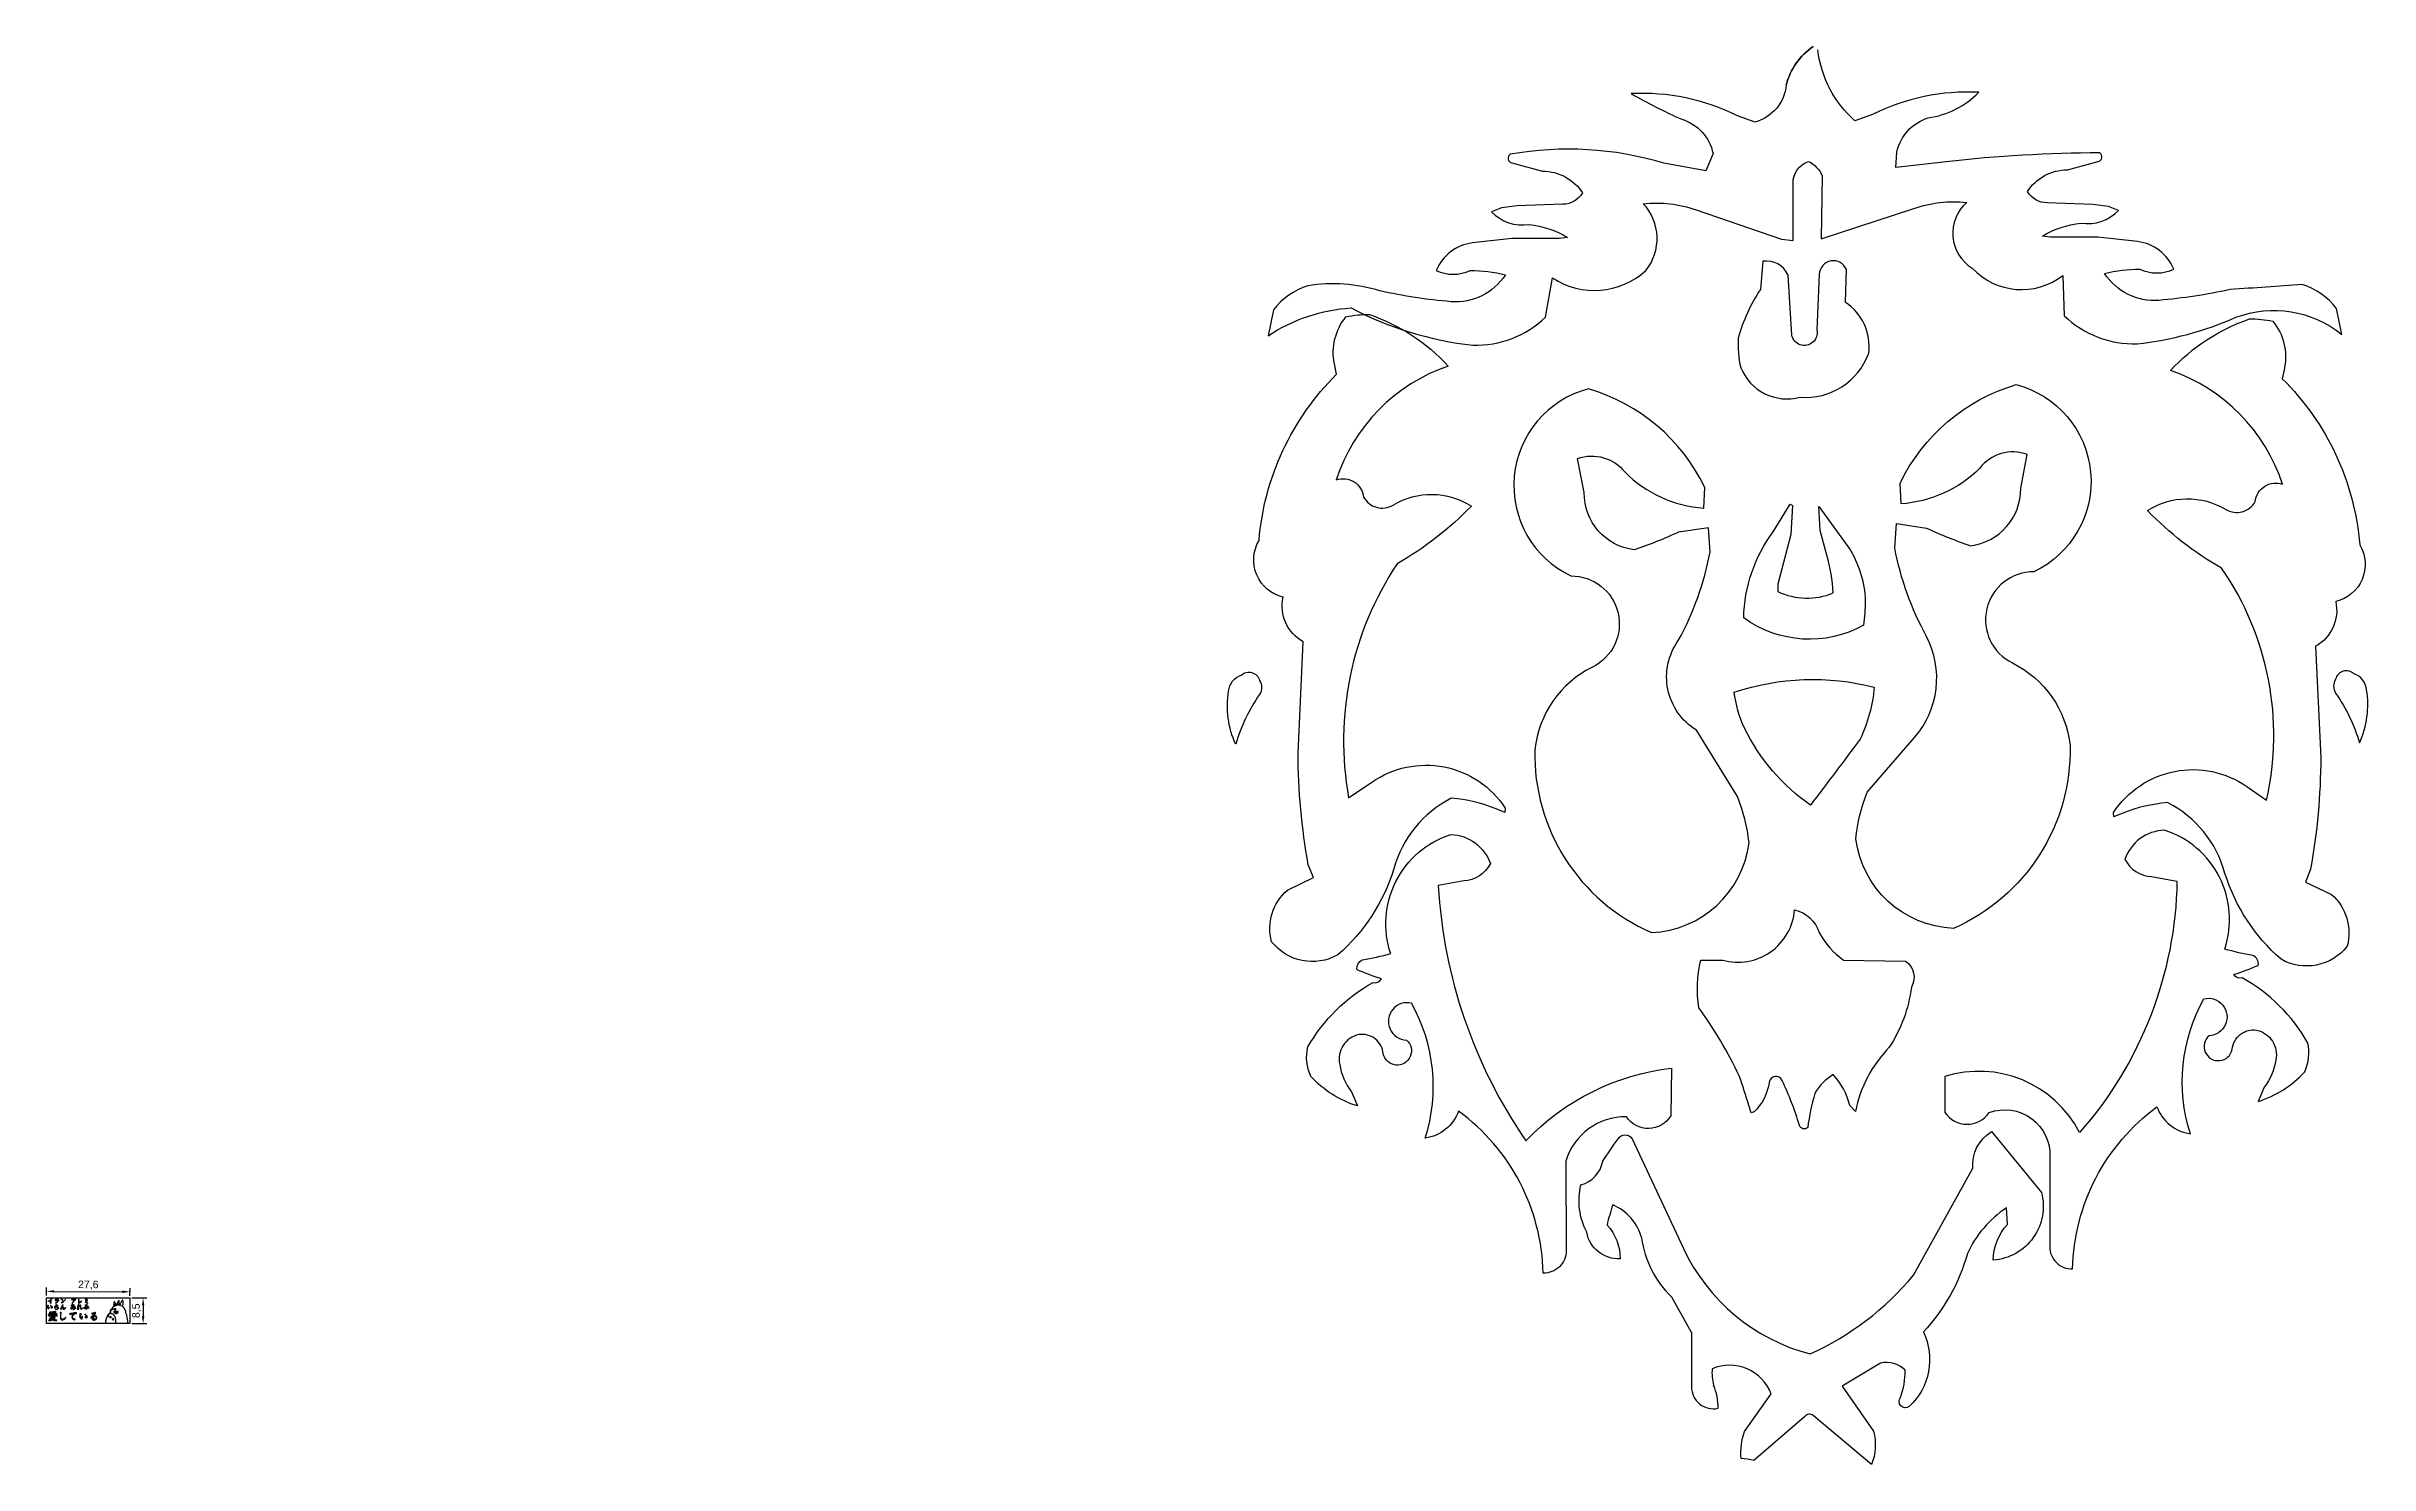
# Model space of a CAD drawing. Header units: millimetres. Extents: x 267 to 1035, y 426 to 894.
import ezdxf

# ---------------------------------------------------------------- set-up
doc = ezdxf.new("R2010")
doc.units = ezdxf.units.MM
doc.styles.get("Standard").update_dxf_attribs({"font": 'arial.ttf'})
doc.dimstyles.new('ISO-25', dxfattribs={"dimtxt": 2.5, "dimasz": 2.5, "dimexe": 1.25, "dimexo": 0.625, "dimtad": 1, "dimtxsty": 'Standard', "dimcen": 2.5, "dimadec": 0, "dimazin": 0, "dimtfac": 1, "dimtmove": 0, "dimatfit": 3, "dimfxl": 1, "dimarcsym": 0})

msp = doc.modelspace()

# ---------------------------------------------------------------- blocks, each defined once
blk = doc.blocks.new('alianza')
at = {"color": 30, "true_color": 0xf26722}
for points in [[(674.87, 934, 0.181413), (665.92, 921.28, -0.310369), (655.64, 909.01), (649.83, 911.07, 0.129362), (614.69, 918.42, 0.025289), (631.4, 909.95, -0.27304), (641.75, 898.67), (639.41, 892.92), (625.46, 895.45, 0.116989), (574.65, 898.4, 0.655216), (575.24, 895.56), (585.37, 892.82), (585.37, 892.82, -0.251812), (598.62, 885.62, -0.250262), (592.09, 881.86), (577, 881.39), (571.77, 880.72), (568.49, 879.41, 0.242687), (580.89, 875.18, -0.107888), (593.63, 870.93, -0.051664), (590.02, 870.55), (575.28, 870.55), (562.2, 869.09, 0.271709), (550.21, 859.97, 0.216781), (561.46, 859.97, -0.066508), (573.08, 858.55, -0.273332), (555.15, 849.67, -0.032334), (531.59, 853.25, 0.112787), (507.75, 854.97, 0.142421), (496.41, 847.03), (494.66, 838.41, -0.131893), (522.11, 847.62, 0.093162), (562.35, 835.31, 0.19902), (586.4, 844.59), (588.65, 857.52, 0.339691), (619.53, 859.96, 0.372292), (618.69, 882.06, -0.108819), (636.13, 880.06), (664.37, 870.34), (668.17, 869.94), (668.17, 888.78, -0.31929), (673.32, 896.03, -0.175807), (677.81, 891.31), (677.49, 870.47), (708.14, 880.5, -0.108819), (725.58, 882.5, 0.503744), (727.43, 860.77, 0.385491), (757.37, 858.3), (757.86, 845.03, 0.19902), (781.92, 835.76, 0.076731), (814.58, 844.52, -0.2664), (849.6, 838.85), (847.86, 847.47, 0.142421), (836.52, 855.41, -0.003136), (812.67, 853.7, -0.032334), (789.12, 850.12, -0.273332), (771.18, 858.99, -0.066508), (782.81, 860.41, 0.216781), (794.06, 860.41, 0.271709), (782.07, 869.53), (768.99, 871), (754.25, 871, -0.051664), (750.63, 871.37, -0.107888), (763.37, 875.62, 0.242687), (775.78, 879.85), (772.5, 881.16), (767.27, 881.83), (752.18, 882.31, -0.250262), (745.64, 886.07, -0.251812), (758.89, 893.26), (758.89, 893.26), (769.02, 896, 0.655216), (769.62, 898.85, 0.027953), (718.81, 895.89), (702.2, 893.99), (702.51, 899.11, -0.27304), (712.87, 910.4, 0.16143), (729.58, 918.86, 0.129362), (694.44, 911.51), (688.62, 909.46, -0.183122), (676.38, 932.85)], [(665.92, 921.28, -0.181413), (674.87, 934, 1.993395)], [(650.91, 827.87, 0.376437), (670.5, 818.09, 0.335789), (693.19, 832.66, 0.288761), (685.48, 849.43), (685.82, 860.32, 0.800648), (676.86, 858.79), (676.07, 840.29, -1.002804), (667.77, 838.64), (666.59, 858.44, 0.338803), (658.22, 863.03), (657.39, 853.73, 0.080715), (650.08, 837.67, 0.07907), (650.91, 827.87, 0.108665)], [(481.57, 721.05, -0.286376), (485.79, 726.32, -0.560342), (491.85, 724.54, -0.28152), (491.85, 719.93, 0.083715), (483.94, 703.45, -0.147121), (481.57, 721.05, 0.658526)], [(648.74, 720.71, -0.14149), (695.04, 722.35, -0.085322), (690.41, 705.19, -0.001282), (673.97, 683.38, -0.129942), (652.12, 708.83, -0.077689), (648.74, 720.71, -2.362705)], [(857.8, 721.49, 0.286376), (853.58, 726.76, 0.560342), (847.51, 724.98, 0.28152), (847.51, 720.37, -0.083715), (855.43, 703.89, 0.147121), (857.8, 721.49, -0.658526)], [(634.62, 509.15), (628.15, 520.75, -0.166113), (618.2, 540.3, 0.225742), (608.61, 551.3, 0.023061), (606.7, 544.6, -0.195651), (611.01, 533.48, -0.379259), (599.99, 542.21, -0.179398), (598.08, 557.91, 0.29486), (605.26, 565.68, -0.009269), (610.41, 573.14, -0.555222), (615.01, 573.14), (631.95, 536.89, 0.223213), (673.81, 502.03, 0.113755), (708, 528.06), (727.57, 563.38, -0.28187), (733.81, 575.49), (750.29, 555.4, -0.47049), (734.36, 533.01, -0.182406), (739.04, 544.83), (738.74, 550.3, 0.13931), (725.8, 535.17, -0.121088), (711.27, 509.31, -0.326597), (706.59, 484.62, -0.870796), (703.7, 487.69, 0.094956), (705.2, 496.64, 0.267659), (697.11, 498.95), (684.39, 491.33), (694.73, 476.46, -0.172039), (694.11, 465.5), (674.89, 481.66, 0.439818), (671.98, 481.28), (655.23, 466.82, 0.037529), (650.99, 467.45, -0.101326), (652.13, 476.41), (660.96, 488.83, 0.422527), (641.46, 497.16, 0.093638), (641.93, 491.68)], [(634.62, 509.15), (634.62, 491.15, 0.47795), (643.39, 484.07, 0.106195), (641.93, 491.68, 9.371232)]]:
    blk.add_lwpolyline(points, format="xyb", dxfattribs=at)
for points in [[(528.98, 690.96, -0.421848), (573.06, 682.39), (572.94, 680.96), (570, 682.14, 0.076859), (555.2, 685.64, 0.212145), (536.24, 662.28, -0.137928), (517.71, 633.9, -0.371639), (495.83, 638.23, -0.286923), (501.06, 655.31), (509.65, 659.42), (507.93, 663.67, -0.043197), (504.57, 700.5), (506.27, 737.31, -0.3308), (499.62, 752.06, -0.506186), (491.65, 770.78, -0.17824), (517.3, 825.71), (516.58, 829.17, -0.22708), (520.4, 844.68, -0.06592), (528.18, 845.43, -0.124461), (554.23, 828.41, 0.236592), (517.21, 790.82, -0.484362), (526.22, 785.12, 0.423657), (535.97, 782.5, -0.286707), (561.84, 782.15, -0.070707), (537.33, 763.09, 0.194312), (521.28, 685.81)], [(824.73, 684.98, 0.209775), (809.87, 761.62, -0.070707), (785.35, 780.68, -0.286707), (811.23, 781.03, 0.423657), (820.98, 783.65, -0.484362), (829.99, 789.35, 0.236592), (792.97, 826.94, -0.124461), (819.02, 843.97, -0.06592), (826.8, 843.21, -0.22708), (830.62, 827.7), (829.9, 824.24, -0.17824), (855.55, 769.32, -0.506186), (847.58, 750.59, -0.3308), (840.93, 735.84), (842.63, 699.03, -0.043197), (839.27, 662.2), (837.55, 657.95), (846.14, 653.85, -0.286923), (851.37, 636.76, -0.371639), (829.49, 632.43, -0.137928), (810.96, 660.81, 0.212145), (792, 684.17, 0.076859), (777.2, 680.67), (774.26, 679.5), (774.14, 680.92, -0.421848), (818.22, 689.49)], [(741.99, 822.28, -0.69995), (747.8, 760.44, 0.79859), (740.7, 730.34, -0.256546), (759.74, 703.01, -0.305023), (721.17, 642.62, -0.365443), (688.93, 672.27, -0.068303), (692.74, 687.6), (708.38, 705.69, 0.306866), (712.32, 739.08, -0.079381), (701.8, 768.32), (702.34, 776.36), (712.26, 774.89, 0.024601), (726.84, 769.05, 0.381466), (743.44, 788.02), (745.62, 799.2, 0.327497), (729.89, 794.67, -0.17993), (703.88, 782.87), (703.58, 789.67, -0.212123)], [(600.57, 820.91, 0.69995), (594.77, 759.07, -0.79859), (601.86, 728.97, 0.256546), (582.82, 701.64, 0.305023), (621.4, 641.25, 0.365443), (653.64, 670.9, 0.068303), (649.83, 686.23), (636.24, 708.14, -0.435345), (630.24, 737.71, 0.079381), (640.76, 766.95), (640.23, 774.99), (630.31, 773.52, -0.024601), (615.72, 767.68, -0.381466), (599.13, 786.65), (596.94, 797.83, -0.327497), (612.67, 793.31, 0.17993), (638.68, 781.5), (638.99, 788.3, 0.212123)], [(668.03, 782.33), (667.5, 772.75), (663.17, 756.34, 1.29865), (663.17, 756.34), (663.17, 753.91, 0.211878), (681.44, 753.45, 0.055501), (679.33, 765.92), (677.1, 774.06), (676.69, 782), (686.66, 768.39, -0.13007), (692.07, 750.89, -0.028729), (691.51, 742.76, -0.290856), (651.89, 745.22, -0.157764), (661.64, 773.63), (667.19, 782.83)], [(559.31, 658.29), (550.92, 656.8, 0.137738), (579.89, 572.43, -0.176108), (628.04, 596.44), (627.74, 580.67, -0.550022), (613.08, 580.41, 0.331738), (593.03, 565.71), (593.17, 536.1, -0.424742), (585.6, 528.74, 0.233454), (557.64, 582.22, -0.276442), (546.61, 573.34, 0.207813), (542.07, 617.92, 1.101759), (540.38, 605.72, -1.403005), (532.74, 601.22, 0.430352), (524.64, 607.54, 0.414381), (518.33, 597.69, 0.128038), (522.2, 588.68), (524.23, 583.95, -0.132727), (508.78, 593.74, -0.167504), (507.8, 603.46, -0.135129), (529.38, 624.8, 0.372562), (532.13, 625.91, -0.020178), (524.07, 628.94, -0.329098), (525.84, 632.23, 0.031346), (535.18, 634.33, -0.418249), (555.03, 673.63, -0.310062), (568.14, 664.02, -0.265966)], [(786.7, 659.72), (795.1, 658.24, -0.178372), (762.92, 575.2, 0.364415), (718.33, 593.67), (718.4, 581.84, 0.529721), (733.04, 581.76, -0.537649), (753.11, 567.09), (753.02, 537.49, 0.424742), (760.59, 530.13, -0.233454), (788.48, 583.65, 0.276442), (799.52, 574.78, -0.207813), (804.01, 619.37, -1.101759), (805.71, 607.18, 1.403005), (813.36, 602.69, -0.430352), (821.44, 609.02, -0.414381), (827.77, 599.18, -0.128038), (823.91, 590.16), (821.89, 585.43, 0.132727), (837.33, 595.24, 0.167504), (838.29, 604.96, 0.135129), (816.68, 626.27, -0.372562), (813.93, 627.38, 0.020178), (821.99, 630.42, 0.329098), (820.22, 633.71, -0.031346), (810.87, 635.79, 0.418249), (790.97, 675.06, 0.310062), (777.87, 665.44, 0.265966)], [(670.3, 577.53, 0.035858), (664.58, 592.4, 0.746294), (660.27, 591.75, -0.167967), (655.31, 582.01), (654.38, 581.73), (653.62, 584.13, 0.004179), (650.47, 593.73, 0.049584), (637.01, 616.36, -0.088867), (637.66, 632.12), (644.92, 632.12, 0.471159), (668.69, 648.77, -0.268125), (676.84, 641.25, 0.110189), (684.84, 632.13), (705.36, 631.79, -0.398535), (707.29, 623.17, -0.113695), (699.97, 603.37, 0.142472), (688.78, 582.12), (686.91, 584.12, 0.130489), (681.47, 594.3, 0.13935), (675.39, 588.09, 0.036842), (673.03, 576.83, -0.562717)]]:
    blk.add_lwpolyline(points, format="xyb", close=True, dxfattribs=at)
blk = doc.blocks.new('katakana')
at = {"color": 30, "true_color": 0xf26722}
for p, q in [((317.4, 474.7), (317.4, 474.7)), ((318.8, 474.1), (318.8, 474.1))]:
    blk.add_line(p, q, dxfattribs=at)
for points in [[(296.7, 475.2, 0.068775), (297.9, 476, 0.125378), (298.5, 476.8, -0.448434), (298.5, 476.9, -0.244033), (298.7, 476.6, -0.280258), (298.7, 476.6), (298, 475.9, -0.182501), (298.2, 475.7, 0.023176), (298.1, 475.6, 0.043136), (298.1, 475.3), (298.1, 474.8), (298.1, 474.6, -0.072727), (298.1, 474.1, -0.207094), (298, 474, -0.209069), (297.9, 474.2, -0.062287), (297.9, 474.3, -0.058132), (297.9, 474.5, 0.028673), (297.9, 474.6, 0.029018), (297.9, 474.7), (297.9, 475.3, 0.03732), (297.9, 475.6), (297.9, 475.8), (297.8, 475.7, -0.096345), (296.7, 475.1, -0.360662), (296.7, 475.1, -0.061939), (296.7, 475.2, 0.052294)], [(300.9, 475.7), (302.2, 475.8, -0.071787), (302.3, 475.8, -0.490924), (302.3, 475.8, 0.0295), (302.3, 475.7, -0.11435), (301.3, 474.6, -0.000072), (300.7, 474.1, 0.73273), (300.7, 474.1, 0.089299), (300.9, 474.2, 0.013058), (301, 474.2, 0.046647), (301.2, 474.3, 0.028447), (301.5, 474.5, 0.064078), (301.9, 474.8, 0.03449), (302.2, 475.2, 0.020252), (302.5, 475.6, -0.010043), (302.6, 475.7, -0.027107), (302.6, 475.8, 0.103597), (302.6, 475.8, 0.054326), (302.5, 476, 0.187694), (302.4, 476.1, -0.032893), (301.7, 475.9), (300.8, 475.8, -0.432582), (300.8, 475.8, 0.068894), (300.5, 475.8, 0.136035), (300.5, 475.8, 0.050245), (300.6, 475.7, 0.060605), (300.6, 475.7, 0.171003), (300.7, 475.6, 0.093708), (300.8, 475.6, 0.03673), (300.9, 475.7, 7.418975)], [(300.9, 476.5, 0.060961), (302.1, 476.6, -0.155078), (302.3, 476.6, -0.195448), (302.4, 476.5, -0.764173), (302.4, 476.5, -0.014448), (302.1, 476.5, 0.00759), (301.1, 476.3, -0.267703), (300.8, 476.5, -0.548251), (300.8, 476.5, -0.210289), (300.9, 476.5, 1.224958)], [(304.3, 474.3, -0.007032), (304.8, 474.6, 0.011822), (305.3, 475, 0.016356), (305.7, 475.4, 0.069148), (306.1, 475.8, 0.079968), (306.3, 476.1, 0.051538), (306.4, 476.1, 0.188385), (306.4, 476.2, 0.225847), (306.4, 476.2, 0.150215), (306.3, 476.2, 0.081009), (306.3, 476.2, 0.079061), (306.3, 476.1, 0.036643), (306.2, 476, -0.041031), (305.8, 475.6, 0.001147), (305.4, 475.3, 0.011749), (305, 475, -0.016458), (304.7, 474.8, -0.028647), (304.5, 474.7, -0.041966), (304.2, 474.6, -0.075769), (304.2, 474.6, 0.058926), (304.1, 474.6, 0.119245), (304.1, 474.6, 0.334556), (304.1, 474.5, 0.041196), (304.2, 474.4, 0.051174), (304.2, 474.4, 0.124127), (304.3, 474.3, -0.496593)], [(315.3, 475.3), (314.3, 474.7, -0.022956), (314, 474.6, -0.162955), (313.9, 474.6, -0.039737), (313.9, 474.7), (313.9, 475.6, -0.045091), (314, 475.8, -0.018024), (314, 475.9, 0.041561), (314, 476, 0.149756), (314, 476.1, 0.128043), (313.7, 476.2, 0.295914), (313.6, 476.2, 0.106532), (313.7, 476.1, -0.0105), (313.7, 476, -0.032224), (313.7, 475.9), (313.7, 474.7, -0.075095), (313.7, 474.5, 0.070412), (313.7, 474.4, 0.147093), (313.8, 474.2, 0.133156), (313.9, 474.2, 0.126133), (314, 474.3, -0.054147), (314.2, 474.4), (315.1, 475), (315.3, 475.2, 0.071156), (315.4, 475.3, 0.020607), (315.4, 475.4, 0.812774), (315.4, 475.4, 0.047701), (315.3, 475.3, -8.766606)], [(318.6, 475, 0.29003), (318.6, 475, 0.171389), (318.6, 475, 0.142132), (318.6, 475.1, 0.096626), (318.6, 475.3, 0.099283), (318.2, 475.4, 0.030971), (317.9, 475.6, 0.022395), (317.7, 475.6, 0.047769), (317.6, 475.6, 0.057372), (317.5, 475.6, 0.116816), (317.5, 475.6, 0.315216), (317.5, 475.6, 0.0606), (317.5, 475.6, 0.087405), (317.6, 475.6, -0.006515), (317.9, 475.4, -0.020698), (318.2, 475.2, -0.000141), (318.4, 475.1, 0.009889), (318.5, 475)], [(317.6, 476.5, 0.312071), (317.6, 476.5, 0.057192), (317.6, 476.4, 0.038328), (317.7, 476.4, -0.027568), (318, 476.3, -0.004192), (318.3, 476.1, -0.000141), (318.5, 475.9, 0.009889), (318.6, 475.8, 0.184543), (318.7, 475.8, 0.29003), (318.7, 475.8, 0.171389), (318.7, 475.9, 0.142132), (318.7, 476, 0.096626), (318.7, 476.1, 0.082403), (318.5, 476.2, 0.016774), (318.4, 476.3, 0.052632), (318.2, 476.3, 0.028424), (318, 476.4, 0.012883), (317.9, 476.4, 0.009385), (317.7, 476.4, 0.021874), (317.6, 476.5, -0.010344), (317.6, 476.5, 0.176826), (317.6, 476.5, -0.217775), (317.6, 476.5)]]:
    blk.add_lwpolyline(points, format="xyb", dxfattribs=at)
for points in [[(304.1, 476.5), (304.4, 476.3, -0.038625), (304.7, 476.2, -0.104176), (304.8, 476.1, -0.140173), (304.8, 475.9, -0.088576), (304.8, 475.9, -0.057374), (304.8, 475.8, -0.118575), (304.7, 475.8, -0.213652), (304.7, 475.8, 0.00953), (304.6, 475.9), (304.5, 476), (304.3, 476.2), (304.1, 476.3, -0.039642), (304, 476.5, -0.043625), (304, 476.5, -0.115184), (304, 476.5, -0.215197), (304, 476.5, -0.050793), (304, 476.5, -0.041719)], [(311.2, 476.3), (311.7, 476.4, -0.135319), (311.8, 476.4, -0.356946), (311.8, 476.4, -0.063937), (311.8, 476.3), (311.6, 476.1), (311.1, 475.7, 0.194068), (310.9, 475.8, 0.50365), (310.9, 475.8, 0.078918), (310.9, 475.8, -0.051634), (310.8, 475.4, -0.081408), (310.6, 474.7, 0.00279), (310.4, 474.4, -0.029156), (310.2, 474.2, -0.014894), (310.1, 474, 0.060085), (310, 473.9, 0.204639), (310, 473.9, 0.172385), (310, 473.9, 0.019929), (310, 473.9, 0.087859), (310.1, 473.9, 0.012336), (310.2, 474, 0.050845), (310.3, 474.1, 0.015694), (310.5, 474.3, 0.045049), (310.7, 474.6, 0.032145), (310.8, 474.8, 0.040187), (311, 475.2, 0.027367), (311.1, 475.5), (312, 476.2, -0.040169), (312.1, 476.3, 0.342221), (312.2, 476.4, 0.107208), (312.1, 476.5, 0.070447), (312, 476.6, 0.189202), (311.9, 476.6, -0.050602), (311.8, 476.6), (311.6, 476.5), (310.9, 476.4), (310.6, 476.3, -0.052635), (310.2, 476.3, -0.007044), (310, 476.3, 0.144881), (309.9, 476.3, 0.290241), (309.9, 476.2, 0.087328), (310, 476.1, 0.145094), (310.1, 476, 0.087127), (310.3, 476.1, -0.013276), (310.6, 476.2, 0.015764), (310.8, 476.2, 0.000859), (311, 476.3, 0.028008)], [(318.3, 474.5, -0.061937), (318.7, 474.3, -0.247732), (318.8, 474, -0.116471), (318.8, 474, -0.080148), (318.7, 473.9, -0.129066), (318.7, 474, 0.008882), (318.5, 474.1, 0.035718), (318.1, 474.3, 0.02687), (317.8, 474.5, 0.027568), (317.5, 474.7, -0.047366), (317.4, 474.7, -0.471802), (317.4, 474.7, -0.111127), (317.4, 474.7, -0.124612), (317.4, 474.7, -0.016387), (317.4, 474.7, -0.021463), (317.5, 474.7, -0.02932), (317.7, 474.7, -0.009527), (317.8, 474.6, -0.001797), (318, 474.6, -0.005293), (318.2, 474.5, 0.023211)]]:
    blk.add_lwpolyline(points, format="xyb", close=True, dxfattribs=at)
blk.add_arc((318.6, 475), 0.0608, 225.8785, 267.7022, dxfattribs=at)
blk = doc.blocks.new('mi')
at = {"color": 30, "true_color": 0xf26722}
for points in [[(317.3, 470.9, 0.00494), (317.1, 470.7, -0.092037), (316.9, 470.4, -0.16173), (316.6, 470.4, -0.196861), (316.4, 470.5, -0.090189), (316.4, 470.8, -0.155567), (316.6, 471.1, -0.218977), (317.4, 471.4), (317.7, 471.9), (317.9, 472.4), (317.4, 472.3, 0.038412), (317.3, 472.2, -0.126614), (317.2, 472.2, -0.097865), (317, 472.3, -0.095409), (317, 472.4, -0.339932), (317.1, 472.4, -0.032984), (317.2, 472.4, -0.026977), (317.3, 472.4, 0.068614), (317.6, 472.4, 0.025326), (317.8, 472.5, 0.057483), (317.9, 472.6, -0.2542), (318, 472.6, -0.102047), (318, 472.6, -0.051519), (318.1, 472.5, -0.097186), (318.2, 472.5, -0.191511), (318.2, 472.4, -0.016841), (318.2, 472.4, 0.066414), (318.1, 472.2, 0.047481), (317.9, 472), (317.6, 471.4), (317.9, 471.3), (318, 471.3), (318, 471.3), (318.1, 471.3), (318.2, 471.2), (318.3, 471.2), (318.4, 471.2), (318.4, 471.2), (318.4, 471.3, 0.067807), (318.5, 471.6, 0.024163), (318.5, 471.7, -0.404025), (318.5, 471.7, -0.29514), (318.7, 471.5, -0.192292), (318.7, 471.5, 0.053204), (318.7, 471.4, -0.058387), (318.6, 471.4, 0.01177), (318.5, 471.1, -0.00422), (318.7, 471, -0.02507), (318.8, 470.9, -0.098441), (318.9, 470.8, -0.075892), (319, 470.7, -0.015118), (319, 470.6, -0.016216), (318.9, 470.6, 0.086154), (318.9, 470.6, -0.090952), (318.9, 470.5, 0), (318.9, 470.5, 0.035794), (318.9, 470.5, -0.117354), (318.9, 470.5, -0.088411), (318.8, 470.6), (318.8, 470.6), (318.8, 470.6), (318.7, 470.7), (318.7, 470.8), (318.5, 470.9), (318.5, 470.9), (318.5, 470.9), (318.4, 470.9, -0.007393), (318.4, 470.8, -0.003679), (318.3, 470.7, -0.000129), (318.2, 470.5, -0.010472), (318.1, 470.4, -0.02496), (317.9, 470.3, -0.016251), (317.8, 470.3, -0.000253), (317.7, 470.2, -0.030206), (317.6, 470.1, -0.036009), (317.5, 470.1, -0.026419), (317.5, 470.1, -0.050336), (317.5, 470.1, -0.03992), (317.4, 470.1, -0.162659), (317.4, 470.1, -0.154879), (317.4, 470.1, -0.063883), (317.5, 470.1, -0.033582), (317.7, 470.3, 0.032531), (317.9, 470.4, 0.031313), (318, 470.6, 0.017101), (318.2, 470.8, 0.048738), (318.3, 470.9, 0.041903), (318.3, 471, 0.010832), (318, 471.2, 0.049939), (317.9, 471.2, -0.022249), (317.9, 471.2, 0.034336), (317.8, 471.2, -0.023855), (317.7, 471.2, 0.028699), (317.6, 471.3), (317.5, 471.3)], [(317, 470.7), (317.1, 470.9), (317.4, 471.3, 0.151022), (316.8, 471.1, 0.181979), (316.6, 470.7, 0.168526), (316.6, 470.6, 0.302312), (316.8, 470.6, 0.037167)]]:
    blk.add_lwpolyline(points, format="xyb", close=True, dxfattribs=at)
blk = doc.blocks.new('a')
at = {"color": 30, "true_color": 0xf26722}
blk.add_lwpolyline([(309.9, 471.3), (310.2, 471.5), (310.2, 472, 0.006014), (310.2, 472, 0.00139), (310.1, 472, -0.011129), (310, 472, -0.018845), (309.8, 472, -0.034375), (309.7, 472, -0.062634), (309.6, 472.1, -0.042293), (309.6, 472.1, -0.127965), (309.6, 472.1, -0.255589), (309.6, 472.1, -0.071837), (309.6, 472.2, -0.01211), (309.7, 472.2, -0.003642), (309.7, 472.1, 0.024927), (309.8, 472.1, -0.000399), (309.9, 472.1, 0.021007), (310, 472.2, 0.017396), (310.1, 472.2, -0.016173), (310.2, 472.2), (310.3, 472.5, 0.010696), (310.3, 472.5, 0.048337), (310.3, 472.6, 0.072219), (310.2, 472.6, -0.049493), (310.2, 472.7, -0.146561), (310.2, 472.8, -0.146623), (310.3, 472.8, -0.100453), (310.4, 472.8, -0.068229), (310.5, 472.7, -0.012837), (310.5, 472.6, -0.104062), (310.5, 472.6, -0.034206), (310.4, 472.5), (310.4, 472.2), (310.5, 472.3, 0.036418), (310.7, 472.3, 0.007621), (310.9, 472.4, -0.104775), (311.1, 472.4, -0.236717), (311.2, 472.4, -0.065303), (311.2, 472.3, -0.043231), (311, 472.2), (310.4, 472.1), (310.3, 471.6), (310.5, 471.6, -0.036186), (310.7, 471.7), (310.7, 471.9, 0.112444), (310.7, 471.9, -0.437176), (310.7, 471.9, -0.064056), (310.8, 471.9, -0.114086), (310.8, 471.9, -0.018231), (310.8, 471.9, -0.018782), (310.9, 471.9, -0.012898), (310.9, 471.9, -0.057559), (310.9, 471.9, -0.031781), (310.9, 471.8, -0.028506), (310.9, 471.8, -0.079469), (310.9, 471.8, -0.039886), (310.9, 471.8, -0.055086), (310.9, 471.8, -0.017126), (310.9, 471.8, 0.006431), (310.9, 471.7), (310.9, 471.7), (311, 471.7, -0.017115), (311, 471.7, 0.023799), (311, 471.7, 0.024086), (311.1, 471.7, 0.012236), (311.1, 471.7, -0.002767), (311.2, 471.7, -0.022691), (311.3, 471.7, -0.007294), (311.3, 471.7, -0.04071), (311.4, 471.6, -0.051602), (311.5, 471.6, -0.065595), (311.6, 471.5, -0.024048), (311.7, 471.4, -0.056311), (311.8, 471.3, -0.039112), (311.8, 471.3, -0.07712), (311.8, 471.2, -0.080716), (311.8, 471, -0.08566), (311.8, 470.7, -0.046084), (311.7, 470.5, 0.000847), (311.5, 470.3, -0.022143), (311.3, 470.2, -0.033927), (311.1, 470, -0.034517), (310.9, 470, -0.053338), (310.7, 469.9, -0.013829), (310.6, 469.9, -0.068714), (310.5, 469.9, -0.31015), (310.5, 469.9, -0.169444), (310.6, 469.9, -0.062513), (310.6, 470, -0.041999), (310.7, 470, -0.006488), (310.8, 470, -0.006712), (310.9, 470.1, -0.013242), (311, 470.1, -0.008817), (311.1, 470.2, -0.016995), (311.2, 470.2, 0.004278), (311.3, 470.3, -0.004066), (311.4, 470.4, 0.026977), (311.4, 470.5, 0.017546), (311.5, 470.6, 0.024439), (311.6, 470.7, 0.013852), (311.6, 470.8, 0.030091), (311.6, 470.9, 0.020297), (311.6, 471, -0.009509), (311.6, 471.1, 0.055506), (311.6, 471.2, 0.066062), (311.5, 471.4, 0.014893), (311.4, 471.5, 0.003849), (311.3, 471.5, -0.023471), (311.2, 471.6, 0.01854), (311.1, 471.6, -0.001386), (311, 471.6), (310.9, 471.6), (310.9, 471.5), (310.9, 471.4), (310.8, 471.3), (310.8, 471.2), (310.7, 471), (310.6, 470.9), (310.5, 470.6), (310.4, 470.6), (310.5, 470.5), (310.5, 470.5, 0.038974), (310.6, 470.4, -0.17439), (310.6, 470.3, -0.313391), (310.6, 470.3, -0.227773), (310.5, 470.2, -0.294355), (310.4, 470.3, -0.10439), (310.4, 470.3, -0.124816), (310.3, 470.4, -0.008975), (310.3, 470.5), (310.3, 470.5), (310.3, 470.5), (310.2, 470.4), (310.2, 470.4), (310.2, 470.4, 0.010598), (310.1, 470.3, -0.032908), (310.1, 470.3, 0.017639), (310, 470.3, -0.060946), (310, 470.2, 0.040828), (310, 470.2, -0.071348), (309.9, 470.2, 0.021917), (309.9, 470.2, -0.094067), (309.8, 470.2, -0.003971), (309.7, 470.2, -0.111359), (309.6, 470.2, -0.065957), (309.6, 470.2, -0.077644), (309.5, 470.3, -0.029333), (309.5, 470.3, -0.042353), (309.5, 470.4, -0.027093), (309.5, 470.4, -0.045325), (309.5, 470.5, -0.018727), (309.5, 470.6, -0.019239), (309.5, 470.6, -0.006635), (309.5, 470.7, -0.022687), (309.5, 470.7, 0.004995), (309.5, 470.7, -0.022506), (309.5, 470.8, 0.009477), (309.5, 470.8, -0.027948), (309.6, 470.9, -0.034424), (309.6, 470.9, -0.023348), (309.6, 471, -0.008251), (309.7, 471, -0.020033), (309.7, 471.1, 0.000003), (309.8, 471.1, -0.023581), (309.8, 471.2, 0.014446), (309.9, 471.3, -0.035571), (309.9, 471.3, -0.111988)], format="xyb", close=True, dxfattribs=at)
for points in [[(310.2, 471.3), (310.2, 470.8, 0.084458), (310.2, 470.7, -0.009043), (310, 470.5, -0.354629), (309.6, 470.4, -0.20259), (309.7, 470.7, -0.107575), (310.2, 471.3, 107.509334)], [(310.3, 471.4), (310.4, 470.8, 0.085104), (310.7, 471.5, 0.099003), (310.3, 471.4, 10.58711)]]:
    blk.add_lwpolyline(points, format="xyb", dxfattribs=at)
blk = doc.blocks.new('re')
at = {"color": 30, "true_color": 0xf26722}
blk.add_lwpolyline([(312.8, 470.5, 0.175427), (312.8, 470.4, 0.176606), (312.8, 470.3, 0.442621), (312.9, 470.2, 0.130351), (313, 470.3, -0.017897), (313, 470.4), (313.1, 470.6), (313.2, 470.4, -0.059935), (313.4, 470.1, 0.09718), (313.4, 470, 0.384188), (313.5, 470, 0.133715), (313.6, 470.2, 0.025927), (313.6, 470.2, 0.061827), (313.6, 470.3, -0.058565), (313.6, 470.5), (313.6, 471.4), (314, 471.8, -0.002141), (314.1, 471.8, -0.028058), (314.3, 472, -0.111087), (314.5, 472.1, -0.375215), (314.6, 471.9, -0.060458), (314.6, 471.6, -0.009663), (314.6, 471.2, 0.065206), (314.5, 470.7, 0.124391), (314.6, 470.4, 0.242167), (314.9, 470.2, 0.104434), (315.1, 470.2, 0.099598), (315.2, 470.3, 0.05733), (315.3, 470.4, 0.054823), (315.4, 470.5, 0.03484), (315.5, 470.5, -0.014519), (315.5, 470.5, 0.013184), (315.5, 470.6, 0.051464), (315.6, 470.7, 0.028378), (315.6, 470.7, 0.055353), (315.6, 470.8, 0.023248), (315.6, 470.8, 0.518894), (315.6, 470.8, 0.118035), (315.6, 470.8, -0.011082), (315.4, 470.6, -0.016384), (315.2, 470.4, -0.151048), (314.9, 470.4, -0.382658), (314.7, 470.5, -0.108898), (314.7, 470.8, -0.005542), (314.7, 471.1, -0.018921), (314.8, 471.4, 0.073737), (314.8, 472, 0.068108), (314.8, 472.1, 0.201439), (314.6, 472.2, 0.120576), (314.3, 472.2, 0.053628), (314, 471.9), (313.7, 471.7), (313.6, 471.6), (313.6, 471.7), (313.7, 471.8, -0.039585), (313.8, 471.9, 0.484607), (313.8, 471.9, 0.150088), (313.7, 472, 0.031156), (313.7, 472, 0.027998), (313.6, 472, 0.027208), (313.6, 472), (313.6, 472.1, -0.04514), (313.6, 472.3, -0.014559), (313.6, 472.4, 0.030049), (313.6, 472.4, 0.089546), (313.7, 472.5, 0.050167), (313.7, 472.5, 0.040904), (313.6, 472.5, 0.014325), (313.6, 472.6, 0.030243), (313.6, 472.6, 0.048202), (313.5, 472.6, 0.071625), (313.5, 472.6, 0.021026), (313.5, 472.6, 0.087819), (313.4, 472.6, 0.078677), (313.4, 472.6, 0.196156), (313.4, 472.6, 0.090812), (313.4, 472.6, 0.105923), (313.4, 472.6, 0.003362), (313.4, 472.5, 0.019747), (313.4, 472.5, -0.040306), (313.4, 472.4, -0.024993), (313.4, 472.4, 0.018336), (313.4, 472.3, -0.048746), (313.4, 472.3, -0.014671), (313.4, 472.2, -0.001927), (313.4, 472.2, 0.044133), (313.4, 472.1, -0.045922), (313.4, 472.1, -0.011311), (313.4, 472, -0.010105), (313.4, 472, 0.03694), (313.5, 471.9), (313.5, 471.9), (313.3, 471.8, -0.039352), (313.2, 471.8, 0.019433), (313.1, 471.8, -0.033275), (313.1, 471.7, -0.010322), (313, 471.7, -0.012569), (313, 471.7, -0.004057), (313, 471.7, 0.047382), (312.9, 471.7, 0.054075), (312.9, 471.7, 0.042077), (312.9, 471.7, 0.247676), (312.9, 471.7, 0.116312), (312.9, 471.6, 0.070268), (312.9, 471.6, 0.042613), (312.9, 471.6, -0.023972), (312.9, 471.6, 0.021976), (313, 471.6, 0.011664), (313, 471.6, 0.081321), (313, 471.6, 0.111703), (313, 471.6, 0.1576), (313.1, 471.6, 0.074269), (313.1, 471.6, 0.020077), (313.2, 471.6), (313.4, 471.7, -0.043465), (313.4, 471.7, -0.159103), (313.4, 471.7, -0.380517), (313.4, 471.7, -0.003525), (313.4, 471.7, -0.051154), (313.4, 471.7, 0.058), (313.4, 471.7), (313.4, 471.6), (313, 470.7, 0.000213), (312.8, 470.5)], format="xyb", dxfattribs=at)
blk.add_lwpolyline([(313.5, 471.2), (313.1, 470.6), (313.3, 470.5, 0.160117), (313.4, 470.4, 0.501649), (313.4, 470.5, 0.041692), (313.4, 470.6)], format="xyb", close=True, dxfattribs=at)
blk = doc.blocks.new('hiragana')
at = {"color": 30, "true_color": 0xf26722}
blk.add_line((310.2, 472), (310.2, 472), dxfattribs=at)
for points in [[(297.4, 470.7), (297.7, 471.1), (297.7, 471.2, -0.045429), (297.7, 471.2, -0.301373), (297.7, 471.2, -0.042877), (297.7, 471.2), (297.7, 471), (297.6, 470.8), (297.6, 470.7), (297.6, 470.6), (297.6, 470.5), (297.6, 470.4), (297.5, 470.4, -0.157998), (297.5, 470.3, -0.185519), (297.5, 470.3, -0.190249), (297.4, 470.3, 0.01556), (297.4, 470.3, -0.034325), (297.3, 470.4, -0.141043), (297, 470.9, -0.080361), (296.9, 471.2, 0.017332), (296.9, 471.3, -0.014914), (296.9, 471.4, -0.016195), (296.9, 471.6, -0.043615), (297, 471.7, 0.05028), (297, 471.8, -0.055556), (297, 472, 0.10895), (297, 472.1, 0.0414), (297, 472.2, -0.01672), (297, 472.2, -0.360594), (297, 472.2, -0.036273), (297, 472.2, -0.071567), (297.1, 472.2, -0.058803), (297.1, 472.2, -0.028048), (297.2, 472.2, -0.06433), (297.2, 472.2, -0.059813), (297.2, 472.2, -0.046793), (297.2, 472.1, -0.0438), (297.3, 472.1, -0.061627), (297.3, 472.1, -0.096522), (297.3, 472, -0.06695), (297.3, 472, -0.060267), (297.3, 472, -0.022913), (297.2, 472, 0.019422), (297.2, 471.9, -0.03936), (297.2, 471.9, -0.012566), (297.2, 471.9, 0.008813), (297.2, 471.8, -0.036074), (297.1, 471.7, 0.003094), (297.1, 471.6, 0.020798), (297.1, 471.4, 0.019799), (297.1, 471.1, 0.035505), (297.1, 471, 0.044427), (297.2, 470.9, 0.053473), (297.3, 470.7, 0.095013), (297.3, 470.7, 0.268556), (297.4, 470.7, 0.047698), (297.4, 470.7, 0.086848)], [(298.6, 472, -0.025948), (298.8, 471.9, -0.027774), (298.9, 471.8, -0.045813), (299.1, 471.7, -0.029897), (299.1, 471.7, -0.021514), (299.2, 471.6, -0.03851), (299.2, 471.5, 0.014329), (299.2, 471.4, -0.0321), (299.3, 471.3, -0.061743), (299.3, 471.2, -0.01206), (299.3, 471, -0.077206), (299.3, 470.9, -0.047729), (299.3, 470.8, -0.031024), (299.2, 470.7, -0.077894), (299.2, 470.6, -0.140925), (299.1, 470.6, -0.227824), (299, 470.6, 0.047583), (299, 470.7), (298.7, 471, -0.073682), (298.6, 471, -0.523786), (298.6, 471, -0.128029), (298.6, 471, -0.034277), (298.7, 471, -0.037665), (298.8, 471, -0.022521), (298.9, 471, -0.019566), (299, 470.9, 0.011187), (299, 470.9, 0.040445), (299, 470.9, 0.136889), (299.1, 470.9, 0.11078), (299.1, 471, 0.040649), (299.1, 471, 0.072029), (299.1, 471.3, 0.10327), (298.9, 471.6, 0.071063), (298.7, 471.9, 0.009582), (298.6, 472, -0.086411), (298.5, 472, -0.17499), (298.5, 472, -0.176229), (298.6, 472.1, -0.069184), (298.6, 472, -0.008209), (298.6, 472, -0.053857), (298.6, 472, -5.302709)]]:
    blk.add_lwpolyline(points, format="xyb", dxfattribs=at)
for points in [[(301.2, 471.2, -0.036683), (301.3, 471.3, -0.075959), (301.5, 471.3, -0.038787), (301.7, 471.4, -0.071699), (301.8, 471.4, 0.001551), (302, 471.4, -0.017433), (302.1, 471.4, -0.002568), (302.2, 471.4, -0.054567), (302.4, 471.3, 0.003498), (302.5, 471.2, -0.043189), (302.6, 471.2, -0.029612), (302.6, 471.1, -0.065709), (302.6, 471, 0.022215), (302.6, 470.9, 0.011377), (302.6, 470.8, -0.03335), (302.6, 470.7, -0.061013), (302.6, 470.6, -0.023881), (302.6, 470.5, -0.064088), (302.6, 470.5, -0.076414), (302.5, 470.4, -0.051805), (302.5, 470.3, -0.082413), (302.4, 470.2, -0.046321), (302.3, 470.2, -0.003271), (302.2, 470.1, -0.00485), (302.1, 470.1, 0.022265), (302, 470.1, -0.020852), (301.9, 470, -0.022445), (301.8, 470, -0.004834), (301.7, 470, -0.012114), (301.6, 470, -0.019664), (301.5, 470, -0.024467), (301.3, 470, -0.015094), (301.3, 470, 0.005926), (301.2, 470, -0.035604), (301.1, 470, -0.122471), (301.1, 470, 0), (301.1, 470, -0.11309), (301.1, 470, -0.044814), (301.2, 470.1, 0.005569), (301.2, 470.1, -0.011201), (301.3, 470.1, -0.005066), (301.3, 470.1, -0.003684), (301.4, 470.1, 0.011712), (301.5, 470.1, -0.035792), (301.6, 470.1, -0.024704), (301.7, 470.1, -0.004373), (301.8, 470.1, -0.014185), (301.9, 470.2, 0.000404), (302, 470.2, 0.028272), (302.2, 470.3, 0.035084), (302.3, 470.4, 0.040625), (302.4, 470.4, 0.044152), (302.4, 470.5, 0.014516), (302.4, 470.6, -0.015085), (302.4, 470.7, 0.004349), (302.5, 470.7, -0.007931), (302.5, 470.8, 0.019089), (302.4, 470.9, -0.000881), (302.4, 471, 0.032058), (302.4, 471.1, 0.016693), (302.3, 471.1, 0.034806), (302.2, 471.2, 0.041416), (302.1, 471.2, 0.008868), (302.1, 471.2, -0.006267), (302, 471.2, 0.021571), (301.9, 471.2, 0.018465), (301.9, 471.2, 0.013864), (301.8, 471.2, -0.000723), (301.7, 471.2, 0.010017), (301.7, 471.2, 0.001313), (301.6, 471.2, 0.01138), (301.5, 471.2, 0.02948), (301.5, 471.2, 0.006759), (301.4, 471.1, -0.021891), (301.4, 471.1, 0.035343), (301.3, 471.1, 0.007595), (301.3, 471, -0.007344), (301.2, 471, -0.011442), (301.2, 470.9, -0.024599), (301.1, 470.9, -0.03611), (301, 470.8, 0.021736), (301, 470.7, -0.105136), (300.9, 470.7, -0.069463), (300.9, 470.7, -0.148259), (300.9, 470.7, -0.091967), (300.8, 470.7, -0.068212), (300.8, 470.7, -0.203131), (300.8, 470.8, -0.110092), (300.8, 470.9, 0.03809), (300.8, 471, 0.039063), (300.8, 471.1, 0.048152), (300.8, 471.2, -0.029912), (300.9, 471.3, -0.025131), (300.9, 471.4, -0.064072), (300.9, 471.5, -0.026026), (301, 471.6, -0.048731), (301, 471.7, -0.027925), (301.1, 471.8, -0.069969), (301.1, 471.9, -0.050281), (301.2, 472, -0.024057), (301.3, 472.1, -0.121363), (301.3, 472.1, -0.057881), (301.4, 472.1, -0.067617), (301.5, 472.1, -0.044948), (301.6, 472.2, -0.053357), (301.7, 472.2, -0.047277), (301.8, 472.1, -0.023523), (301.8, 472.1), (301.9, 472.1), (301.8, 472.2), (301.7, 472.2, -0.029092), (301.6, 472.4, -0.054668), (301.5, 472.5, -0.025285), (301.5, 472.6, -0.115389), (301.5, 472.7, -0.02649), (301.5, 472.7, -0.603967), (301.5, 472.7, -0.070044), (301.5, 472.7, 0.047659), (301.6, 472.6, 0.051476), (301.6, 472.6, 0.094807), (301.7, 472.5, 0.076031), (301.7, 472.4, 0.085892), (301.8, 472.4, 0.048452), (301.8, 472.4, 0.070193), (301.9, 472.3, -0.004892), (302, 472.3, -0.002262), (302.1, 472.3, -0.005665), (302.1, 472.2, -0.155735), (302.2, 472.2, -0.140897), (302.2, 472.1, -0.09976), (302.2, 472, -0.201574), (302.1, 471.9, -0.219133), (302.1, 471.9, 0), (302.1, 471.9, -0.032528), (302, 471.9, 0.016393), (302, 472, 0.011125), (301.9, 472, 0.032818), (301.8, 472, 0.038397), (301.7, 472.1, 0.046323), (301.6, 472.1, 0.027136), (301.6, 472, 0.003108), (301.5, 472, 0.02132), (301.4, 472, 0.027623), (301.4, 472, 0.027992), (301.3, 471.9, 0.020739), (301.2, 471.9, 0.030783), (301.2, 471.8, 0.035704), (301.2, 471.7, -0.012062), (301.1, 471.6, -0.008492), (301.1, 471.5, -0.003339), (301.1, 471.5, -0.003527), (301.1, 471.4), (301, 471.1)], [(304.7, 471.1, -0.108384), (305, 471.3, -0.12738), (305.1, 471.3, -0.147396), (305.3, 471.2, -0.159455), (305.4, 471.1, -0.008496), (305.4, 470.9), (305.4, 470.6, -0.005151), (305.4, 470.4, 0.058929), (305.4, 470.3, 0.106421), (305.5, 470.2, 0.137925), (305.5, 470.1, 0.143333), (305.7, 470.1, 0.014818), (305.8, 470.2, 0.163063), (305.9, 470.2, 0.077107), (306, 470.3, 0.020652), (306.2, 470.5, 0.020849), (306.3, 470.6, 0.018417), (306.4, 470.8, -0.015202), (306.4, 470.9, -0.020884), (306.5, 471, -0.076849), (306.5, 471, -0.226013), (306.5, 471, -0.494824), (306.5, 471, -0.035921), (306.5, 471, -0.02716), (306.4, 470.7, -0.057213), (306.2, 470.4, -0.08247), (306, 470.1, -0.116033), (305.7, 470, -0.144963), (305.4, 470, -0.208662), (305.2, 470.2, -0.062264), (305.2, 470.5, 0.010335), (305.2, 470.8, 0.053634), (305.2, 471.1, 0.280932), (305.1, 471.1, 0.156651), (305.1, 471.2, 0.079999), (304.8, 471, 0.071418), (304.5, 470.8, -0.050453), (304.4, 470.5, -0.028492), (304.3, 470.3, -0.014483), (304.2, 470.2, -0.021696), (304.1, 470.1, -0.088045), (304, 470, -0.222392), (303.9, 470.1, -0.163443), (303.9, 470.2, -0.021899), (304, 470.3), (304.3, 470.9), (304.9, 472.2, 0.07155), (305, 472.4, -0.051885), (305, 472.5, -0.406756), (305, 472.5, -0.298207), (305.2, 472.3, -0.217605), (305.2, 472.2, -0.012975), (305.1, 472.1), (304.5, 471), (304.5, 470.9)]]:
    blk.add_lwpolyline(points, format="xyb", close=True, dxfattribs=at)
for centre, radius, start, end in [((314.8, 471.9), 0.0111, 167.2453, 190.7008), ((314.9, 471.9), 0.0419, 176.4734, 186.1512)]:
    blk.add_arc(centre, radius, start, end, dxfattribs=at)
for name in ['a', 're', 'mi']:
    blk.add_blockref(name, (0, 0), dxfattribs=at)
blk = doc.blocks.new('ru')
at = {"color": 30, "true_color": 0xf26722}
for points in [[(312.4, 467.29), (312.15, 467.01), (311.92, 466.75), (311.63, 466.47, -0.036668), (311.26, 466.16, 0.234558), (311.13, 465.94, 0.160034), (311.19, 465.79, 0.208661), (311.3, 465.83, -0.08614), (311.68, 466.17, -0.043941), (311.98, 466.33, -0.110208), (312.51, 466.41, -0.167425), (312.88, 466.3, -0.162621), (313.01, 465.93, -0.080609), (312.92, 465.62, -0.197325), (312.47, 465.33, 0.198408), (312.27, 465.7, 0.154616), (311.97, 465.83, 0.17008), (311.72, 465.79, 0.143011), (311.59, 465.64, 0.18819), (311.6, 465.44, 0.176941), (311.77, 465.21, 0.134651), (312.05, 465.11, 0.060683), (312.32, 465.13, 0.057062), (312.63, 465.19, 0.091113), (312.99, 465.42, 0.151691), (313.19, 465.79, 0.117939), (313.19, 466.15, 0.16084), (313.01, 466.42, 0.100342), (312.73, 466.55, 0.049813), (312.46, 466.58, 0.047947), (312.13, 466.53, 0.040859), (311.8, 466.4), (312.23, 466.89, -0.032306), (312.56, 467.21, 0.011517), (312.7, 467.33, -0.06655), (312.77, 467.39, 0.339315), (312.81, 467.47, 0.136361), (312.73, 467.61, 0.081472), (312.65, 467.68, 0.216634), (312.56, 467.7, 0.060949), (312.36, 467.64, -0.020509), (312.18, 467.56, -0.042229), (311.96, 467.5, -0.016112), (311.76, 467.46, -0.026993), (311.58, 467.43, 0.025877), (311.44, 467.43, 0.270577), (311.4, 467.41, 0.095916), (311.4, 467.4, 0.152571), (311.43, 467.35, 0.119476), (311.55, 467.26, 0.118586), (311.65, 467.25, 0.08829), (311.78, 467.28, 0.001068), (311.99, 467.37, 0.025124), (312.21, 467.44, -0.024223), (312.43, 467.52, -0.110074), (312.49, 467.53, -0.46645), (312.53, 467.49, -0.059282), (312.4, 467.29, 5.765244)], [(312.39, 465.29), (312.32, 465.41, 0.182019), (312.08, 465.65, 0.251761), (311.78, 465.63, 0.3174), (311.8, 465.41, 0.161381), (312.05, 465.27, 0.059119), (312.25, 465.27), (312.39, 465.29)]]:
    blk.add_lwpolyline(points, format="xyb", dxfattribs=at)
blk = doc.blocks.new('ai')
at = {"color": 30, "true_color": 0xf26722}
for points in [[(298.55, 467.82), (298.82, 467.65, 0.084982), (298.37, 467.3), (299.01, 467.31), (299.15, 467.43), (299.38, 467.16, 0.196105), (298.94, 466.94), (298.88, 466.97), (299.01, 467.21), (296.75, 467.22, -0.127868), (296.65, 466.92, -0.220209), (296.48, 466.82, -0.240611), (296.37, 466.86, -0.182311), (296.35, 466.94, -0.119369), (296.42, 467.03, -0.05811), (296.52, 467.13, 0.179634), (296.66, 467.44), (296.72, 467.44), (296.73, 467.3), (297.15, 467.31), (297.14, 467.34, 0.121353), (296.93, 467.67), (296.96, 467.69, -0.033396), (297.15, 467.62, -0.097013), (297.26, 467.55, -0.066594), (297.32, 467.46, -0.19444), (297.22, 467.3), (297.88, 467.3, 0.108879), (297.58, 467.69), (297.63, 467.74, -0.160547), (298.02, 467.48, -0.204599), (297.9, 467.3), (298.29, 467.31)], [(298.16, 465.29), (298.01, 465.36), (298.32, 465.61), (298.42, 465.7, -0.095416), (298.57, 465.78, -0.067673), (298.66, 465.81), (298.42, 466.08), (298.29, 465.96), (297.32, 465.96, -0.195002), (297.53, 466.16), (297.26, 466.34, -0.078392), (297.03, 465.9, -0.049638), (296.56, 465.43), (296.59, 465.39), (296.69, 465.45, 0.025712), (296.9, 465.59, 0.026225), (297.08, 465.74), (297.25, 465.89), (297.37, 465.72, 0.035391), (297.57, 465.49), (297.7, 465.36), (297.48, 465.25, -0.03335), (297.01, 465.07, -0.044932), (296.44, 464.94), (296.45, 464.89), (296.61, 464.9), (296.76, 464.93, 0.035351), (297.31, 465.05, 0.014774), (297.53, 465.12, 0.026649), (297.71, 465.2, 0.027385), (297.73, 465.2), (297.83, 465.25), (297.89, 465.22, 0.075516), (298.44, 464.97, 0.047216), (299.01, 464.87, -0.245815), (299.27, 465.05), (299.27, 465.11), (299.16, 465.11, -0.08795), (298.16, 465.29, -8.114009)], [(298.35, 466.32, 0.020507), (298.54, 466.33, 0.120085), (298.68, 466.39, 0.126709), (298.79, 466.52, -0.280497), (298.68, 466.59, -0.094671), (298.66, 466.72), (298.65, 466.96), (298.58, 466.96), (298.56, 466.77, -0.046686), (298.53, 466.61, -0.246846), (298.47, 466.54, -0.132945), (298.36, 466.5, -0.001715), (298.31, 466.49), (297.65, 466.49, -0.076498), (297.5, 466.5, -0.328614), (297.36, 466.64, -0.060046), (297.36, 466.75), (297.36, 466.86), (297.47, 466.94), (297.16, 467.11), (297.18, 466.58, 0.188765), (297.26, 466.41, 0.166823), (297.51, 466.32)]]:
    blk.add_lwpolyline(points, format="xyb", close=True, dxfattribs=at)
for points in [[(296.71, 466.63, 0.086122), (296.87, 466.91), (296.9, 466.98), (296.96, 466.98), (296.95, 466.84, -0.046584), (296.9, 466.52, -0.242246), (296.79, 466.39, -0.165671), (296.63, 466.39, -0.14605), (296.58, 466.46, -0.240069), (296.59, 466.53, -0.037508), (296.71, 466.63, -0.085251)], [(296.62, 467.75), (298.2, 467.8, -0.024038), (299.08, 467.84), (298.81, 468.14, -0.074445), (297.99, 467.93, -0.011751), (297.34, 467.85, -0.005481), (296.61, 467.79), (296.62, 467.75)], [(297.62, 467.14), (297.65, 467.18), (297.74, 467.15, -0.016336), (297.96, 467.07, -0.047154), (298.08, 467, -0.054199), (298.14, 466.94, -0.127824), (298.16, 466.88, -0.078026), (298.15, 466.84, -0.09428), (298.13, 466.79, -0.002593), (298.1, 466.74, -0.019824), (298.06, 466.69, -0.063765), (298.04, 466.68, -0.265863), (297.99, 466.7, -0.041804), (297.95, 466.76, 0.032967), (297.9, 466.85, 0.043615), (297.83, 466.94, 0.002957), (297.72, 467.04, 0.014791), (297.64, 467.12, 0.006727), (297.62, 467.14, 12.425668)], [(298.77, 466.93), (298.8, 466.97, 0.015842), (298.92, 466.92, -0.004712), (299.08, 466.85, -0.015213), (299.21, 466.78, -0.080271), (299.31, 466.68, -0.121921), (299.36, 466.6, -0.091209), (299.36, 466.53, -0.074591), (299.34, 466.49, -0.094884), (299.31, 466.45, -0.071313), (299.27, 466.42, -0.167275), (299.22, 466.41, -0.133881), (299.18, 466.43, -0.094146), (299.12, 466.53, 0.075716), (299.05, 466.65, 0.048994), (298.9, 466.81, 0.001931), (298.77, 466.93, -0.450421)]]:
    blk.add_lwpolyline(points, format="xyb", dxfattribs=at)
for points in [[(297.37, 465.86), (297.85, 465.46), (298.28, 465.86), (297.38, 465.86)], [(298.37, 467.3), (298.39, 467.33)]]:
    blk.add_lwpolyline(points, dxfattribs=at)
blk = doc.blocks.new('aishiteru')
at = {"color": 30, "true_color": 0xf26722}
for points in [[(300.54, 467.41), (300.51, 466.29), (300.51, 465.88, 0.11562), (300.64, 465.39, 0.221044), (301.16, 465.16, 0.103731), (301.62, 465.26, 0.02624), (301.86, 465.4, 0.022008), (302.05, 465.55, 0.013109), (302.22, 465.73, -0.015255), (302.32, 465.86, 0.036451), (302.38, 465.96, 0.125992), (302.38, 465.98, 0.205603), (302.35, 465.98, 0.039639), (302.28, 465.93, 0.023639), (302.19, 465.86, 0.014694), (302.11, 465.8, -0.00151), (301.83, 465.58, -0.037715), (301.52, 465.42, -0.051067), (301.22, 465.35, -0.087009), (300.99, 465.39, -0.135377), (300.8, 465.53, -0.116733), (300.74, 465.72, -0.043283), (300.7, 466.03, -0.031489), (300.69, 466.58, -0.008414), (300.73, 467.2, -0.083096), (300.81, 467.59, -0.004657), (300.83, 467.62, 0.17902), (300.84, 467.67, 0.159337), (300.8, 467.72, 0.179232), (300.54, 467.81, 0.512782), (300.49, 467.77, 0.13379), (300.5, 467.71, -0.082884), (300.54, 467.41, 0.44484)], [(307.85, 465.85), (308.09, 466.23), (308.14, 466.32, -0.045429), (308.16, 466.35, -0.301373), (308.17, 466.35, -0.042877), (308.16, 466.32), (308.12, 466.11), (308.05, 465.9), (308.03, 465.84), (308.01, 465.75), (307.99, 465.66), (307.99, 465.6), (307.99, 465.54, -0.157998), (307.96, 465.48, -0.185519), (307.91, 465.45, -0.190249), (307.85, 465.46, 0.01556), (307.81, 465.49, -0.034325), (307.76, 465.52, -0.141043), (307.4, 466.01, -0.080361), (307.34, 466.3, 0.017332), (307.34, 466.42, -0.014914), (307.35, 466.55, -0.016195), (307.37, 466.72, -0.043615), (307.39, 466.85, 0.05028), (307.41, 466.97, -0.055556), (307.44, 467.13, 0.10895), (307.44, 467.21, 0.0414), (307.41, 467.32, -0.01672), (307.4, 467.37, -0.360594), (307.41, 467.39, -0.036273), (307.44, 467.4, -0.071567), (307.49, 467.39, -0.058803), (307.56, 467.37, -0.028048), (307.6, 467.35, -0.06433), (307.64, 467.33, -0.059813), (307.66, 467.31, -0.046793), (307.68, 467.29, -0.0438), (307.7, 467.26, -0.061627), (307.72, 467.23, -0.096522), (307.72, 467.2, -0.06695), (307.71, 467.17, -0.060267), (307.7, 467.15, -0.022913), (307.68, 467.11, 0.019422), (307.67, 467.1, -0.03936), (307.66, 467.09, -0.012566), (307.65, 467.07, 0.008813), (307.6, 466.92, -0.036074), (307.58, 466.84, 0.003094), (307.55, 466.72, 0.020798), (307.53, 466.51, 0.019799), (307.53, 466.3, 0.035505), (307.56, 466.14, 0.044427), (307.62, 466.01, 0.053473), (307.69, 465.88, 0.095013), (307.74, 465.82, 0.268556), (307.82, 465.82, 0.047698), (307.85, 465.85, 0.086848)], [(309.05, 467.18, -0.025948), (309.23, 467.08, -0.027774), (309.36, 466.98, -0.045813), (309.49, 466.86, -0.029897), (309.55, 466.8, -0.021514), (309.59, 466.74, -0.03851), (309.63, 466.67, 0.014329), (309.68, 466.57, -0.0321), (309.72, 466.44, -0.061743), (309.74, 466.34, -0.01206), (309.75, 466.2, -0.077206), (309.74, 466.06, -0.047729), (309.71, 465.94, -0.031024), (309.67, 465.86, -0.077894), (309.62, 465.8, -0.140925), (309.55, 465.75, -0.227824), (309.48, 465.79, 0.047583), (309.41, 465.88), (309.11, 466.11, -0.073682), (309.06, 466.16, -0.523786), (309.06, 466.17, -0.128029), (309.08, 466.17, -0.034277), (309.12, 466.16, -0.037665), (309.2, 466.14, -0.022521), (309.3, 466.11, -0.019566), (309.39, 466.08, 0.011187), (309.44, 466.07, 0.040445), (309.48, 466.07, 0.136889), (309.52, 466.08, 0.11078), (309.54, 466.12, 0.040649), (309.55, 466.18, 0.072029), (309.51, 466.46, 0.10327), (309.36, 466.78, 0.071063), (309.14, 467.03, 0.009582), (309.04, 467.12, -0.086411), (308.98, 467.19, -0.17499), (308.98, 467.2, -0.176229), (308.99, 467.2, -0.069184), (309.05, 467.18, -0.008209), (309.05, 467.18, -0.053857), (309.05, 467.18, -5.302709)]]:
    blk.add_lwpolyline(points, format="xyb", dxfattribs=at)
blk.add_lwpolyline([(305.34, 467.36, 0.030996), (305.25, 467.3, -0.005444), (305.12, 467.21, 0.04012), (304.99, 467.09, 0.014641), (304.87, 466.96, 0.040405), (304.78, 466.84, 0.003767), (304.68, 466.68, 0.062688), (304.6, 466.49, 0.036437), (304.57, 466.37, 0.015801), (304.55, 466.22, 0.070915), (304.56, 466.08, 0.018957), (304.6, 465.91, 0.048649), (304.66, 465.74, 0.097976), (304.76, 465.57, 0.062686), (304.9, 465.44, 0.10284), (305.09, 465.32, 0.032233), (305.26, 465.26, 0.094233), (305.51, 465.25, 0.101725), (305.59, 465.27, 0.116426), (305.68, 465.33, 0.189849), (305.7, 465.38, 0.115691), (305.66, 465.44, 0.165554), (305.6, 465.46, 0.056311), (305.51, 465.45, -0.073345), (305.24, 465.48, -0.061548), (304.97, 465.61, -0.120275), (304.81, 465.86, -0.083696), (304.74, 466.16, -0.076871), (304.78, 466.46, -0.047101), (304.88, 466.7, -0.068477), (305.04, 466.92, -0.031738), (305.26, 467.12, -0.065011), (305.57, 467.31, -0.04873), (305.76, 467.37, -0.017153), (306.01, 467.41, -0.035203), (306.1, 467.41, 0.368726), (306.17, 467.45, 0.227317), (306.13, 467.57, 0.169348), (306.06, 467.63, 0.160702), (305.95, 467.66, 0.031143), (305.86, 467.66, 0.023459), (305.74, 467.65, 0.02267), (305.62, 467.62, 0.024061), (305.44, 467.59, 0.006822), (305.27, 467.56, 0.023031), (305.13, 467.53, 0.012611), (304.93, 467.49, 0.032849), (304.77, 467.45, 0.005576), (304.61, 467.42, -0.002734), (304.34, 467.37, -0.014012), (304.19, 467.35, -0.024623), (304.05, 467.34, -0.018313), (303.9, 467.33, 0.033694), (303.79, 467.32, 0.211526), (303.74, 467.29, 0.200847), (303.79, 467.22, 0.122473), (303.9, 467.16, 0.067278), (304.03, 467.15, 0.044433), (304.21, 467.18, 0.010042), (304.36, 467.22, 0.014573), (304.54, 467.26, 0.000645), (304.75, 467.32, 0.034715), (304.94, 467.36, -0.022184), (305.09, 467.39, -0.001363), (305.14, 467.4), (305.51, 467.46)], format="xyb", close=True, dxfattribs=at)
for name in ['ai', 'ru']:
    blk.add_blockref(name, (0, 0), dxfattribs=at)
blk = doc.blocks.new('*D11')
at = {"color": 0, "lineweight": -2, "transparency": 16777216}
for p, q in [((266.85, 481.37), (266.87, 484.01)), ((294.45, 481.22), (294.47, 483.85)), ((269.36, 482.74), (291.96, 482.61))]:
    blk.add_line(p, q, dxfattribs=at)
at = {"color": 0, "transparency": 16777216}
for points in [[(269.36, 483.16), (269.36, 482.33), (266.86, 482.76)], [(291.96, 483.03), (291.96, 482.2), (294.46, 482.6)]]:
    blk.add_solid(points, dxfattribs=at)
at = {"layer": 'Defpoints', "color": 0, "transparency": 16777216}
for p in [(266.85, 480.75), (294.45, 480.59), (294.46, 482.6)]:
    blk.add_point(p, dxfattribs=at)
at = {"color": 0, "transparency": 16777216, "insert": (280.67, 484.81), "char_height": 2.5, "attachment_point": 5, "rotation": 359.6688}
blk.add_mtext('27,6', dxfattribs=at)
blk = doc.blocks.new('*D12')
at = {"color": 0, "lineweight": -2, "transparency": 16777216}
for p, q in [((295.07, 480.59), (300.04, 480.59)), ((298.79, 478.09), (298.79, 474.59)), ((295.07, 472.09), (300.04, 472.09))]:
    blk.add_line(p, q, dxfattribs=at)
at = {"color": 0, "transparency": 16777216}
for points in [[(298.38, 478.09), (299.21, 478.09), (298.79, 480.59)], [(298.38, 474.59), (299.21, 474.59), (298.79, 472.09)]]:
    blk.add_solid(points, dxfattribs=at)
at = {"layer": 'Defpoints', "color": 0, "transparency": 16777216}
for p in [(294.45, 480.59), (294.45, 472.09), (298.79, 472.09)]:
    blk.add_point(p, dxfattribs=at)
at = {"color": 0, "transparency": 16777216, "insert": (296.67, 476.34), "char_height": 2.5, "attachment_point": 5, "rotation": 90}
blk.add_mtext('8,5', dxfattribs=at)

# ---------------------------------------------------------------- dimensions: what is measured, and where the dimension line sits
at = {"color": 30, "true_color": 0xf26722}
dim = msp.add_aligned_dim(p1=(266.848, 480.75), p2=(294.448, 480.59), distance=2.009, dimstyle='ISO-25', dxfattribs=at)
dim.commit()
dim.dimension.update_dxf_attribs({"geometry": '*D11', "text_midpoint": (280.671, 484.806)})
dim = msp.add_linear_dim(base=(298.795, 472.09), p1=(294.448, 480.59), p2=(294.448, 472.09), angle=90, dimstyle='ISO-25', dxfattribs=at)
dim.commit()
dim.dimension.update_dxf_attribs({"geometry": '*D12', "text_midpoint": (296.667, 476.34)})

# ---------------------------------------------------------------- linework, layer by layer
at = {"color": 30, "true_color": 0xf26722}
msp.add_lwpolyline([(266.848, 480.59), (294.448, 480.59), (294.448, 472.09), (266.848, 472.09)], close=True, dxfattribs=at)
msp.add_lwpolyline([(290.818, 478.42), (290.808, 478.426), (290.799, 478.426), (290.787, 478.426), (290.758, 478.42), (290.737, 478.416), (290.701, 478.409), (290.685, 478.413), (290.685, 478.423), (290.779, 478.451), (290.816, 478.479), (290.836, 478.51), (290.851, 478.533), (290.861, 478.548), (290.878, 478.574), (290.884, 478.598), (290.889, 478.648), (290.894, 478.699), (290.894, 478.805), (290.891, 478.973), (290.879, 479.091), (290.877, 479.166), (290.874, 479.269), (290.861, 479.385), (290.857, 479.461), (290.851, 479.527), (290.846, 479.579), (290.836, 479.596), (290.827, 479.628), (290.82, 479.652), (290.794, 479.672), (290.783, 479.681), (290.758, 479.672), (290.723, 479.649), (290.679, 479.61), (290.599, 479.528), (290.547, 479.448), (290.481, 479.348), (290.443, 479.255), (290.409, 479.17), (290.366, 479.064), (290.327, 478.967), (290.311, 478.892), (290.276, 478.81), (290.241, 478.73), (290.233, 478.711), (290.231, 478.701), (290.228, 478.674), (290.228, 478.638), (290.228, 478.609), (290.228, 478.593), (290.255, 478.567), (290.276, 478.542), (290.292, 478.523), (290.309, 478.504), (290.319, 478.492), (290.329, 478.48), (290.329, 478.469), (290.298, 478.469), (290.259, 478.488), (290.23, 478.501), (290.206, 478.513), (290.188, 478.521), (290.178, 478.521), (290.172, 478.515), (290.172, 478.505), (290.177, 478.498), (290.189, 478.483), (290.199, 478.468), (290.208, 478.456), (290.197, 478.446), (290.188, 478.439), (290.195, 478.426), (290.234, 478.416), (290.26, 478.41), (290.287, 478.41), (290.307, 478.41), (290.322, 478.41), (290.329, 478.388), (290.251, 478.379, 0.6811194), (290.252, 478.365, 0.041257), (290.264, 478.361, 0.006703), (290.293, 478.355, -0.0517913), (290.309, 478.348, -0.3132465), (290.321, 478.34, -0.2090008), (290.318, 478.332, -0.0280967), (290.294, 478.317, 0.1660533), (290.274, 478.31, 0.0259641), (290.247, 478.303, -0.0281001), (290.224, 478.285, 0.1603587), (290.203, 478.276, 0.0783942), (290.198, 478.268, 0.0651708), (290.233, 478.265, -0.0069036), (290.267, 478.264, 0.1059447), (290.297, 478.263, -0.4538174), (290.318, 478.244, -0.2838535), (290.307, 478.231, -0.0255965), (290.245, 478.216, 0.0325826), (290.197, 478.205, -0.0039307), (290.138, 478.196, -0.195973), (290.112, 478.196, 0.143695), (290.095, 478.225, 0.0648568), (290.071, 478.244, 0.0586642), (290.05, 478.251, 0.1417048), (290.022, 478.262, -0.225243), (289.989, 478.278, -0.0947696), (289.971, 478.305, -0.0105021), (289.957, 478.341, -0.0115381), (289.939, 478.366, 0.0735726), (289.917, 478.392, -0.0478777), (289.896, 478.416, -0.0935528), (289.879, 478.442, 0.122727), (289.859, 478.47, 0.0704623), (289.84, 478.489, 0.0067915), (289.817, 478.518, -0.1448133), (289.793, 478.544, 0.1341483), (289.771, 478.573, 0.0274758), (289.754, 478.609, 0.0574225), (289.738, 478.641, -0.0620248), (289.715, 478.69, 0.008698), (289.691, 478.721, 0.0495215), (289.657, 478.765, 0.0183268), (289.624, 478.79, 0.1097032), (289.592, 478.809, -0.1383685), (289.564, 478.825, 0.0631053), (289.546, 478.854, -0.0408148), (289.537, 478.87, 0.1881564), (289.525, 478.881, 0.0677073), (289.52, 478.896, -0.019196), (289.516, 478.922, 0.1557222), (289.515, 478.946, -0.0748627), (289.514, 478.977, -0.0131915), (289.512, 479.003, 0.1000178), (289.508, 479.03, 0.0471844), (289.494, 479.07, 0.0058392), (289.483, 479.11, -0.0156064), (289.468, 479.145, 0.0343041), (289.45, 479.178, -0.0354219), (289.432, 479.214, 0.0242896), (289.418, 479.244, -0.0936551), (289.411, 479.27, -0.0204185), (289.407, 479.289, -0.0127991), (289.405, 479.305, 0.5158312), (289.382, 479.313, 0.1500328), (289.364, 479.29, -0.028147), (289.343, 479.243, 0.050597), (289.34, 479.199, 0.0586233), (289.334, 479.155, -0.0143116), (289.329, 479.123, 0.0154269), (289.321, 479.084, -0.0306073), (289.316, 479.049, 0.0059685), (289.311, 479.029, -0.0764527), (289.305, 479.024), (289.307, 478.815), (289.293, 479.029, -0.0271846), (289.277, 479.049, 0.0295634), (289.271, 479.059, -0.1103717), (289.263, 479.068, -0.0624628), (289.258, 479.079, -0.0223338), (289.254, 479.093, 0.0160784), (289.247, 479.105, -0.0673606), (289.239, 479.119, -0.0053792), (289.231, 479.13, -0.0537226), (289.223, 479.15, -0.133449), (289.22, 479.161, 0.2007946), (289.217, 479.174, 0.0983257), (289.215, 479.185, 0.0040223), (289.211, 479.194, -0.0042342), (289.202, 479.202, 0.1561419), (289.191, 479.207, 0.0620217), (289.177, 479.207, 0.2607154), (289.166, 479.201, -0.0125847), (289.158, 479.188, 0.0972016), (289.156, 479.173, 0.1065674), (289.155, 479.169, 0.0170143), (289.153, 479.153, 0.0722513), (289.149, 479.138, -0.0721322), (289.148, 479.116, 0.1558744), (289.147, 479.107, 0.1770334), (289.144, 479.091, -0.0164813), (289.143, 479.075, 0.0141907), (289.143, 479.067, -0.0550402), (289.142, 479.054, 0.0511172), (289.141, 479.036, 0.0772655), (289.14, 479.021, -0.0477708), (289.137, 479.004, 0.0110944), (289.137, 478.988, -0.0504217), (289.137, 478.969, -0.0632803), (289.137, 478.945, 0.0245869), (289.135, 478.927, -0.0113957), (289.137, 478.906, 0.0170768), (289.137, 478.888, -0.0437653), (289.14, 478.863, 0.0494898), (289.139, 478.837, 0.1413456), (289.144, 478.811, -0.0007813), (289.146, 478.782, 0.0465469), (289.145, 478.756, 0.0182409), (289.145, 478.733, 0.1837926), (289.144, 478.71, 0.0550045), (289.145, 478.685, 0.10837), (289.148, 478.658, 0.0215346), (289.148, 478.623, -0.0100017), (289.133, 478.604, 0.1013535), (289.121, 478.585, 0.1745179), (289.121, 478.565, 0.0208568), (289.122, 478.549, 0.0511588), (289.117, 478.535, 0.0850723), (289.115, 478.519, -0.0960783), (289.109, 478.502, -0.3159938), (289.109, 478.488, -0.1036399), (289.103, 478.472, -0.0316211), (289.096, 478.462, 0.05189), (289.092, 478.452, 0.0088177), (289.092, 478.445, 0.0956943), (289.092, 478.438, 0.0259503), (289.092, 478.431, 0.2048752), (289.092, 478.422, 0.145545), (289.092, 478.415, -0.0612274), (289.092, 478.41, -0.5230066), (289.092, 478.41, 0.0988198), (289.091, 478.405, -0.025387), (289.089, 478.393, 0.0986406), (289.089, 478.381, -0.0344221), (289.087, 478.368, -0.1488387), (289.083, 478.34, -0.0548527), (289.077, 478.304, 0.0529655), (289.071, 478.267, 0.0430394), (289.067, 478.192, 0.0089036), (289.069, 478.135, -0.0358232), (289.069, 478.019, -0.0049776), (289.09, 477.938, -0.0047934), (289.109, 477.859, -0.3595638), (289.09, 477.82, 0.0045516), (289.054, 477.786, -0.6729345), (289.042, 477.787, -0.0819393), (289.042, 477.801, -0.0156109), (289.041, 477.811, 0.0350912), (289.042, 477.822, 0.4364192), (289.039, 477.824, -0.0185488), (289.017, 477.805, 0.0238614), (288.995, 477.782, 0.0552356), (288.974, 477.76, 0.0427029), (288.955, 477.726, 0.0407901), (288.93, 477.709, -0.0474513), (288.914, 477.694, 0.1634873), (288.896, 477.656, 0.0422525), (288.872, 477.623, -0.0209169), (288.846, 477.59, 0.0791535), (288.823, 477.563, -0.0192793), (288.799, 477.539), (288.709, 477.37), (288.641, 477.241), (288.619, 477.154), (288.59, 477.036), (288.573, 476.965), (288.566, 476.938), (288.511, 476.91), (288.457, 476.883), (288.359, 476.866), (288.277, 476.833), (288.206, 476.805), (288.157, 476.742), (288.136, 476.713), (288.136, 476.668), (288.136, 476.584), (288.136, 476.542), (288.113, 476.502), (288.098, 476.477), (288.082, 476.45), (288.036, 476.45), (287.978, 476.45), (287.978, 476.45), (287.956, 476.446), (287.977, 476.422), (288.019, 476.396), (288.045, 476.381), (288.062, 476.37), (288.077, 476.362), (288.077, 476.351), (288.077, 476.325), (288.049, 476.308), (288.002, 476.289), (287.956, 476.271), (287.902, 476.261), (287.863, 476.246), (287.818, 476.228), (287.78, 476.195), (287.767, 476.184), (287.777, 476.171), (287.866, 476.181), (287.92, 476.187), (287.962, 476.206), (288, 476.214), (288.023, 476.214), (288.043, 476.214), (288.043, 476.173), (288.043, 476.124), (288.029, 476.112), (287.992, 476.099), (287.971, 476.079), (287.959, 476.067), (288.005, 476.067), (288.028, 476.058), (288.043, 476.041), (288.053, 475.99), (288.06, 475.959), (288.067, 475.922), (288.079, 475.897), (288.079, 475.878), (288.027, 475.86), (287.959, 475.837), (287.908, 475.82), (287.937, 475.784), (287.9, 475.754), (287.88, 475.7), (287.869, 475.668), (287.82, 475.619), (287.766, 475.59), (287.766, 475.558), (287.739, 475.523), (287.676, 475.495), (287.629, 475.442), (287.566, 475.373), (287.506, 475.306), (287.421, 475.251), (287.397, 475.213), (287.345, 475.16), (287.274, 475.113), (287.224, 475.049), (287.171, 474.982), (287.097, 474.88), (287.076, 474.851), (287.106, 474.86), (287.115, 474.86), (287.115, 474.854), (287.109, 474.844), (287.097, 474.828), (287.061, 474.794), (287.036, 474.77), (287.002, 474.72), (286.977, 474.684), (286.977, 474.663), (286.977, 474.636), (287.025, 474.674), (287.061, 474.703), (286.994, 474.624), (286.944, 474.54), (286.913, 474.486), (286.884, 474.436), (286.853, 474.383), (286.834, 474.32), (286.817, 474.263), (286.807, 474.221), (286.845, 474.221), (286.813, 474.18), (286.766, 474.119), (286.705, 474.039), (286.673, 473.998), (286.661, 473.998), (286.701, 473.998), (286.673, 473.948), (286.635, 473.881), (286.621, 473.825), (286.586, 473.758), (286.566, 473.684), (286.534, 473.628), (286.511, 473.55), (286.478, 473.486), (286.464, 473.458), (286.512, 473.478), (286.491, 473.417), (286.477, 473.33), (286.45, 473.258), (286.437, 473.177), (286.427, 473.111), (286.416, 473.047), (286.408, 472.994), (286.404, 472.97), (286.404, 472.886), (286.395, 472.786), (286.395, 472.701), (286.386, 472.232), (293.732, 472.232), (293.723, 472.508), (293.705, 473.034), (293.665, 473.531), (293.57, 474.121), (293.466, 474.751, 0.0651784), (293.319, 475.037), (293.319, 475.057), (293.349, 475.057), (293.307, 475.136), (293.296, 475.157), (293.308, 475.165), (293.099, 475.61), (293.099, 475.914), (293.05, 476.08), (292.94, 476.37), (292.805, 476.659), (292.737, 476.773), (292.791, 476.773), (292.775, 476.812), (292.619, 477.056), (292.619, 477.09), (292.289, 477.549), (292.092, 477.701), (291.847, 477.831), (291.931, 477.816), (291.942, 477.821, 0.6401484), (291.942, 477.841), (291.768, 477.915), (291.779, 477.922), (291.838, 477.914), (291.894, 477.906), (291.95, 477.906, 1.9007365), (291.943, 477.916), (291.822, 477.958), (291.822, 477.958), (291.822, 477.964), (292.032, 477.955, 0.5546622), (292.048, 477.977), (291.782, 478.03), (291.792, 478.043), (291.953, 478.053), (291.985, 478.069, 0.6261656), (291.985, 478.08), (291.927, 478.08), (291.81, 478.077), (291.784, 478.096), (291.934, 478.134), (292.044, 478.143), (292.09, 478.175), (292.116, 478.224), (292.14, 478.291), (292.157, 478.356), (292.167, 478.425), (292.175, 478.493), (292.175, 478.72), (292.175, 479.019), (292.175, 479.164), (292.15, 479.287), (292.15, 479.457), (292.113, 479.675), (292.076, 479.775), (292.053, 479.812), (292.036, 479.839), (292.015, 479.853), (291.999, 479.864), (291.98, 479.864), (291.96, 479.839), (291.924, 479.797), (291.883, 479.748), (291.856, 479.715), (291.784, 479.637), (291.736, 479.584), (291.701, 479.521), (291.637, 479.436), (291.562, 479.31), (291.497, 479.2), (291.437, 479.046), (291.363, 478.851), (291.257, 478.687), (291.235, 478.651), (291.217, 478.622), (291.198, 478.562), (291.195, 478.554), (291.19, 478.536), (291.189, 478.517), (291.189, 478.467), (291.189, 478.449), (291.197, 478.43), (291.209, 478.419), (291.229, 478.387), (291.25, 478.36), (291.279, 478.319), (291.286, 478.303, -0.2346437), (291.286, 478.276, 0.2346437), (291.286, 478.257, -1.0812837), (291.266, 478.249, 0.2537687), (291.234, 478.279, 0.1391877), (291.206, 478.308, 0.1486685), (291.158, 478.346, 0.1344939), (291.132, 478.364, 0.0356428), (291.109, 478.364, 0.0115318), (291.121, 478.341, 0.0235091), (291.146, 478.315, 0.0048874), (291.188, 478.284, -0.1210379), (291.218, 478.256, -0.0036282), (291.233, 478.242, -1.0930905), (291.233, 478.225, -0.1367052), (291.193, 478.24, 0.0629538), (291.157, 478.26, -0.0997659), (291.121, 478.284, -0.0107238), (291.096, 478.291, -0.205258), (291.063, 478.295, 0.8076972), (291.055, 478.286, 0.1282171), (291.078, 478.266, -0.0526306), (291.118, 478.24, 0.0681267), (291.167, 478.211, -0.06457), (291.219, 478.18, 0.0361008), (291.262, 478.151, -0.8136627), (291.257, 478.135, -0.0995276), (291.232, 478.143, 0.1048591), (291.183, 478.158, 0.0788356), (291.145, 478.155, 0.7946479), (291.145, 478.141, -0.1064421), (291.267, 478.083, -0.013235), (291.28, 478.072, -1.3177369), (291.265, 478.062, 0.0298937), (291.197, 478.079, 0.0248141), (291.075, 478.131, -0.0176423), (290.988, 478.161, -0.0037075), (290.872, 478.2, 0.090189), (290.795, 478.211, 0.0072865), (290.671, 478.211, 0.1276612), (290.651, 478.218, -0.1331341), (290.638, 478.247, -0.046415), (290.785, 478.254, 0.2139815), (290.795, 478.277, -1.0029459), (290.795, 478.277, 0.0029415), (290.764, 478.277, 0.0602327), (290.683, 478.277, -0.1886119), (290.657, 478.288, -0.4284801), (290.682, 478.312, -0.0894514), (290.727, 478.313, -0.0455334), (290.776, 478.314, 0.7643859), (290.777, 478.321, -0.1073134), (290.768, 478.329, 0.053919), (290.696, 478.329, -0.5241104), (290.733, 478.35, -0.0708067), (290.78, 478.351, -0.1395109), (290.807, 478.351, 0.0827898), (290.816, 478.358, 0.2932036), (290.816, 478.377), (290.808, 478.384), (290.745, 478.384), (290.745, 478.395), (290.803, 478.402), (290.811, 478.402), (290.818, 478.413)], format="xyb", close=True, dxfattribs=at)
for points in [[(288.196, 476.623), (288.276, 476.652), (288.315, 476.634), (288.341, 476.622), (288.358, 476.622), (288.358, 476.602), (288.336, 476.586), (288.29, 476.586), (288.239, 476.586), (288.215, 476.586), (288.197, 476.586), (288.196, 476.623)], [(288.291, 476.796), (288.431, 476.679), (288.431, 476.595), (288.291, 476.796)], [(288.63, 476.957), (288.66, 477.069), (288.646, 477.103), (288.619, 477.004), (288.63, 476.957)], [(288.67, 476.944), (288.714, 477.074), (288.714, 477.128), (288.667, 477.022), (288.667, 476.944)], [(288.695, 476.94), (288.725, 476.991), (288.725, 477.06), (288.705, 477.006), (288.69, 476.965), (288.695, 476.94)], [(288.715, 476.903), (288.766, 476.913), (288.766, 476.987), (288.734, 476.957), (288.722, 476.927), (288.715, 476.903)], [(286.987, 474.451), (286.974, 474.486), (287.069, 474.657), (286.994, 474.624)], [(286.987, 474.451), (287.16, 474.55), (287.348, 474.388), (287.391, 474.388), (287.391, 474.464), (287.361, 474.701), (287.347, 474.809), (287.304, 474.853), (287.214, 474.825), (287.108, 474.737), (287.061, 474.703)], [(287.668, 474.251), (287.832, 474.415), (287.972, 474.499), (288.045, 474.503), (288.109, 474.459), (288.148, 474.38), (288.175, 474.272), (288.175, 474.153), (288.175, 474.041), (288.175, 473.922), (288.138, 473.917), (288.067, 474.005), (288.003, 474.108), (287.951, 474.171), (287.921, 474.192), (287.911, 474.192), (287.903, 474.203), (287.792, 474.198), (287.759, 474.189), (287.676, 474.188), (287.665, 474.199), (287.657, 474.219), (287.652, 474.233), (287.668, 474.251)], [(288.584, 473.444), (288.844, 473.427), (289.014, 473.274), (289.014, 473.331), (289.014, 473.569), (288.935, 473.744), (288.782, 473.744), (288.584, 473.444)], [(289.066, 475.986), (290.602, 475.599), (290.553, 475.676), (289.237, 476.019), (289.041, 476.019), (289.066, 475.986)], [(289.3, 475.719), (289.813, 475.515), (290.07, 475.385), (290.119, 475.313), (289.94, 475.35), (289.278, 475.667), (289.3, 475.719)]]:
    msp.add_lwpolyline(points, dxfattribs=at)
for points in [[(289.134, 478.438, -0.4144267), (289.15, 478.434, 0.1039154), (289.165, 478.421, -0.1246806), (289.173, 478.406, -0.0273215), (289.173, 478.385, -0.1264526), (289.167, 478.36, -0.0578356), (289.153, 478.328, -0.0115765), (289.132, 478.305, -0.2167151), (289.111, 478.298, 0.218804), (289.097, 478.302, -0.125994), (289.09, 478.342, -1.6370585)], [(289.09, 478.34, 0.0402054), (289.097, 478.388, 0.0570308), (289.108, 478.423, -0.2056431), (289.123, 478.433, -0.0522848), (289.134, 478.438, -1.0747569)], [(290.112, 478.196, 0.0230958), (290.115, 478.152, -0.0478937), (290.116, 478.126, -0.2811612), (290.079, 478.095, -0.1733681), (290.032, 478.085, -0.0361072), (289.967, 478.079, -0.1388844), (289.913, 478.07, -0.0895217), (289.881, 478.06, 0.3648726), (289.784, 478.067, 0.0969909), (289.746, 478.044, -0.0822899), (289.688, 478.004, -0.1790128), (289.67, 477.989, 0.0262784), (289.626, 477.962, -0.0178742), (289.594, 477.932, 0.0830729), (289.552, 477.913, 0.1836453), (289.509, 477.9, -0.2805805), (289.47, 477.884, 0.0428875), (289.427, 477.852, -0.3697572), (289.385, 477.852, 0.2265097), (289.351, 477.852, 0.0105253), (289.318, 477.811, 0.081352), (289.261, 477.777, -0.0189436), (289.221, 477.78, -0.1862075), (289.184, 477.789, 0.2831875), (289.136, 477.806, -0.2281271), (289.09, 477.82, -0.2939854)], [(289.165, 478.421, 0.0850666), (289.135, 478.416, 0.1550643), (289.122, 478.393, 0.1239305), (289.122, 478.371, 0.1875143), (289.134, 478.354, 0.1321832), (289.151, 478.348, 0.3000874), (289.163, 478.348, 4.853446)], [(289.491, 477.109, -0.0774781), (289.61, 477.082, -0.172965), (289.703, 476.966, -0.0798146), (289.716, 476.797, -0.2025234), (289.676, 476.642, -0.1099674), (289.57, 476.576, -0.0711251), (289.442, 476.554, -0.0895971), (289.329, 476.56, -0.2928301), (289.225, 476.659, -0.2102262), (289.193, 476.802, -0.1129349), (289.232, 476.962, -0.047555), (289.29, 477.021, -0.0566066), (289.379, 477.083, -0.0908324), (289.491, 477.109, 6.4143765)], [(289.253, 478.46, -0.1756875), (289.296, 478.493, -0.167481), (289.34, 478.493, -0.1713443), (289.366, 478.475, -0.0379706), (289.382, 478.437, -0.0460078), (289.385, 478.395, -0.2592292), (289.378, 478.348, -0.0856054), (289.334, 478.325, -0.175899), (289.295, 478.325, -0.293532), (289.245, 478.35, -0.2879662), (289.239, 478.375, -0.0738281), (289.239, 478.41, -0.2694374), (289.253, 478.46, -1.3553987)], [(289.264, 476.869, -0.0184404), (289.26, 476.839, -0.0211699), (289.258, 476.798, 0.1479664), (289.266, 476.756, 0.0930963), (289.29, 476.724, 0.0084119), (289.323, 476.72, 0.0169197), (289.356, 476.721, 0.1259935), (289.384, 476.733, -0.0024921), (289.397, 476.753, 0.0245978), (289.408, 476.784, 0.0333731), (289.417, 476.831, 0.1070844), (289.414, 476.884, 0.1126402), (289.395, 476.916, 0.1249987), (289.355, 476.931, 0.1680887), (289.304, 476.922, 0.0805302), (289.282, 476.899, 0.0799254), (289.264, 476.869, 0.8213045)], [(289.294, 478.44, -1.0747569), (289.294, 478.44, -0.6673091), (289.325, 478.422, -0.2222926), (289.316, 478.387, -0.6126464), (289.279, 478.388, -0.3655306), (289.294, 478.44, -0.4100207)], [(289.488, 476.093, -0.0387974), (290.397, 475.981, 0.1166095), (290.618, 475.981, 0.1117625), (290.437, 476.049, 0.0182081), (290.284, 476.086, -0.031405), (290.089, 476.112, 0.0398002), (289.914, 476.139, 0.0014936), (289.76, 476.147, -0.0251084), (289.539, 476.166, -0.086701), (289.447, 476.165, 0.0931294), (289.359, 476.144, 0.2835535), (289.488, 476.093, 0.3974713)], [(287.143, 474.873, -0.0290914), (287.43, 475.156, -0.1109346), (287.66, 475.33, -0.1611266), (287.82, 475.417, -0.063008), (287.998, 475.496, -0.082856), (288.173, 475.528, -0.1177114), (288.205, 475.473, -0.0294896), (288.307, 475.461, -0.0453954), (288.407, 475.437, -0.0224332), (288.543, 475.4, -0.0690467), (288.819, 475.245, -0.1056848), (288.878, 475.177, -0.0041182), (288.906, 475.14, 0.0270478), (289.019, 475.036, -0.0635914), (289.118, 474.915, -0.0246298), (289.198, 474.811, 0.013934), (289.368, 474.576, -0.0382245), (289.468, 474.349, -0.1152677), (289.527, 474.137, -0.0066195), (289.558, 473.87, 0.0989085), (289.585, 473.694, -0.0879381), (289.627, 473.586, -0.0447314), (289.633, 473.559, -0.0487214), (289.671, 473.436, 0.1529267), (289.671, 473.436, -0.0417334), (289.653, 472.721, -0.0376217), (289.62, 472.546, 0.0898358), (289.643, 472.42, 0.0277578), (289.643, 472.232, 3.929132)]]:
    msp.add_lwpolyline(points, format="xyb", dxfattribs=at)

# ---------------------------------------------------------------- block references
msp.add_blockref('alianza', (176.018, -39.957), dxfattribs=at)
for name, p, xscale, yscale, zscale in [('hiragana', (84.131, 186.984), 0.6166084635398619, 0.6166084635398619, 0.6166084635398619), ('katakana', (92.536, 199.352), 0.5894615825632523, 0.5894615825632523, 0.5894615825632523), ('aishiteru', (-13.878, 31.67), 0.9494402812284856, 0.9494402812284856, 0.9494402812284856)]:
    msp.add_blockref(name, p, dxfattribs=dict(at, xscale=xscale, yscale=yscale, zscale=zscale))

msp.set_redraw_order([(e.dxf.handle, doc.entitydb.next_handle()) for e in msp.query("TEXT MTEXT ATTDEF DIMENSION ARC_DIMENSION")])  # texts and dimensions are drawn at this point

doc.saveas('drawing.dxf')
